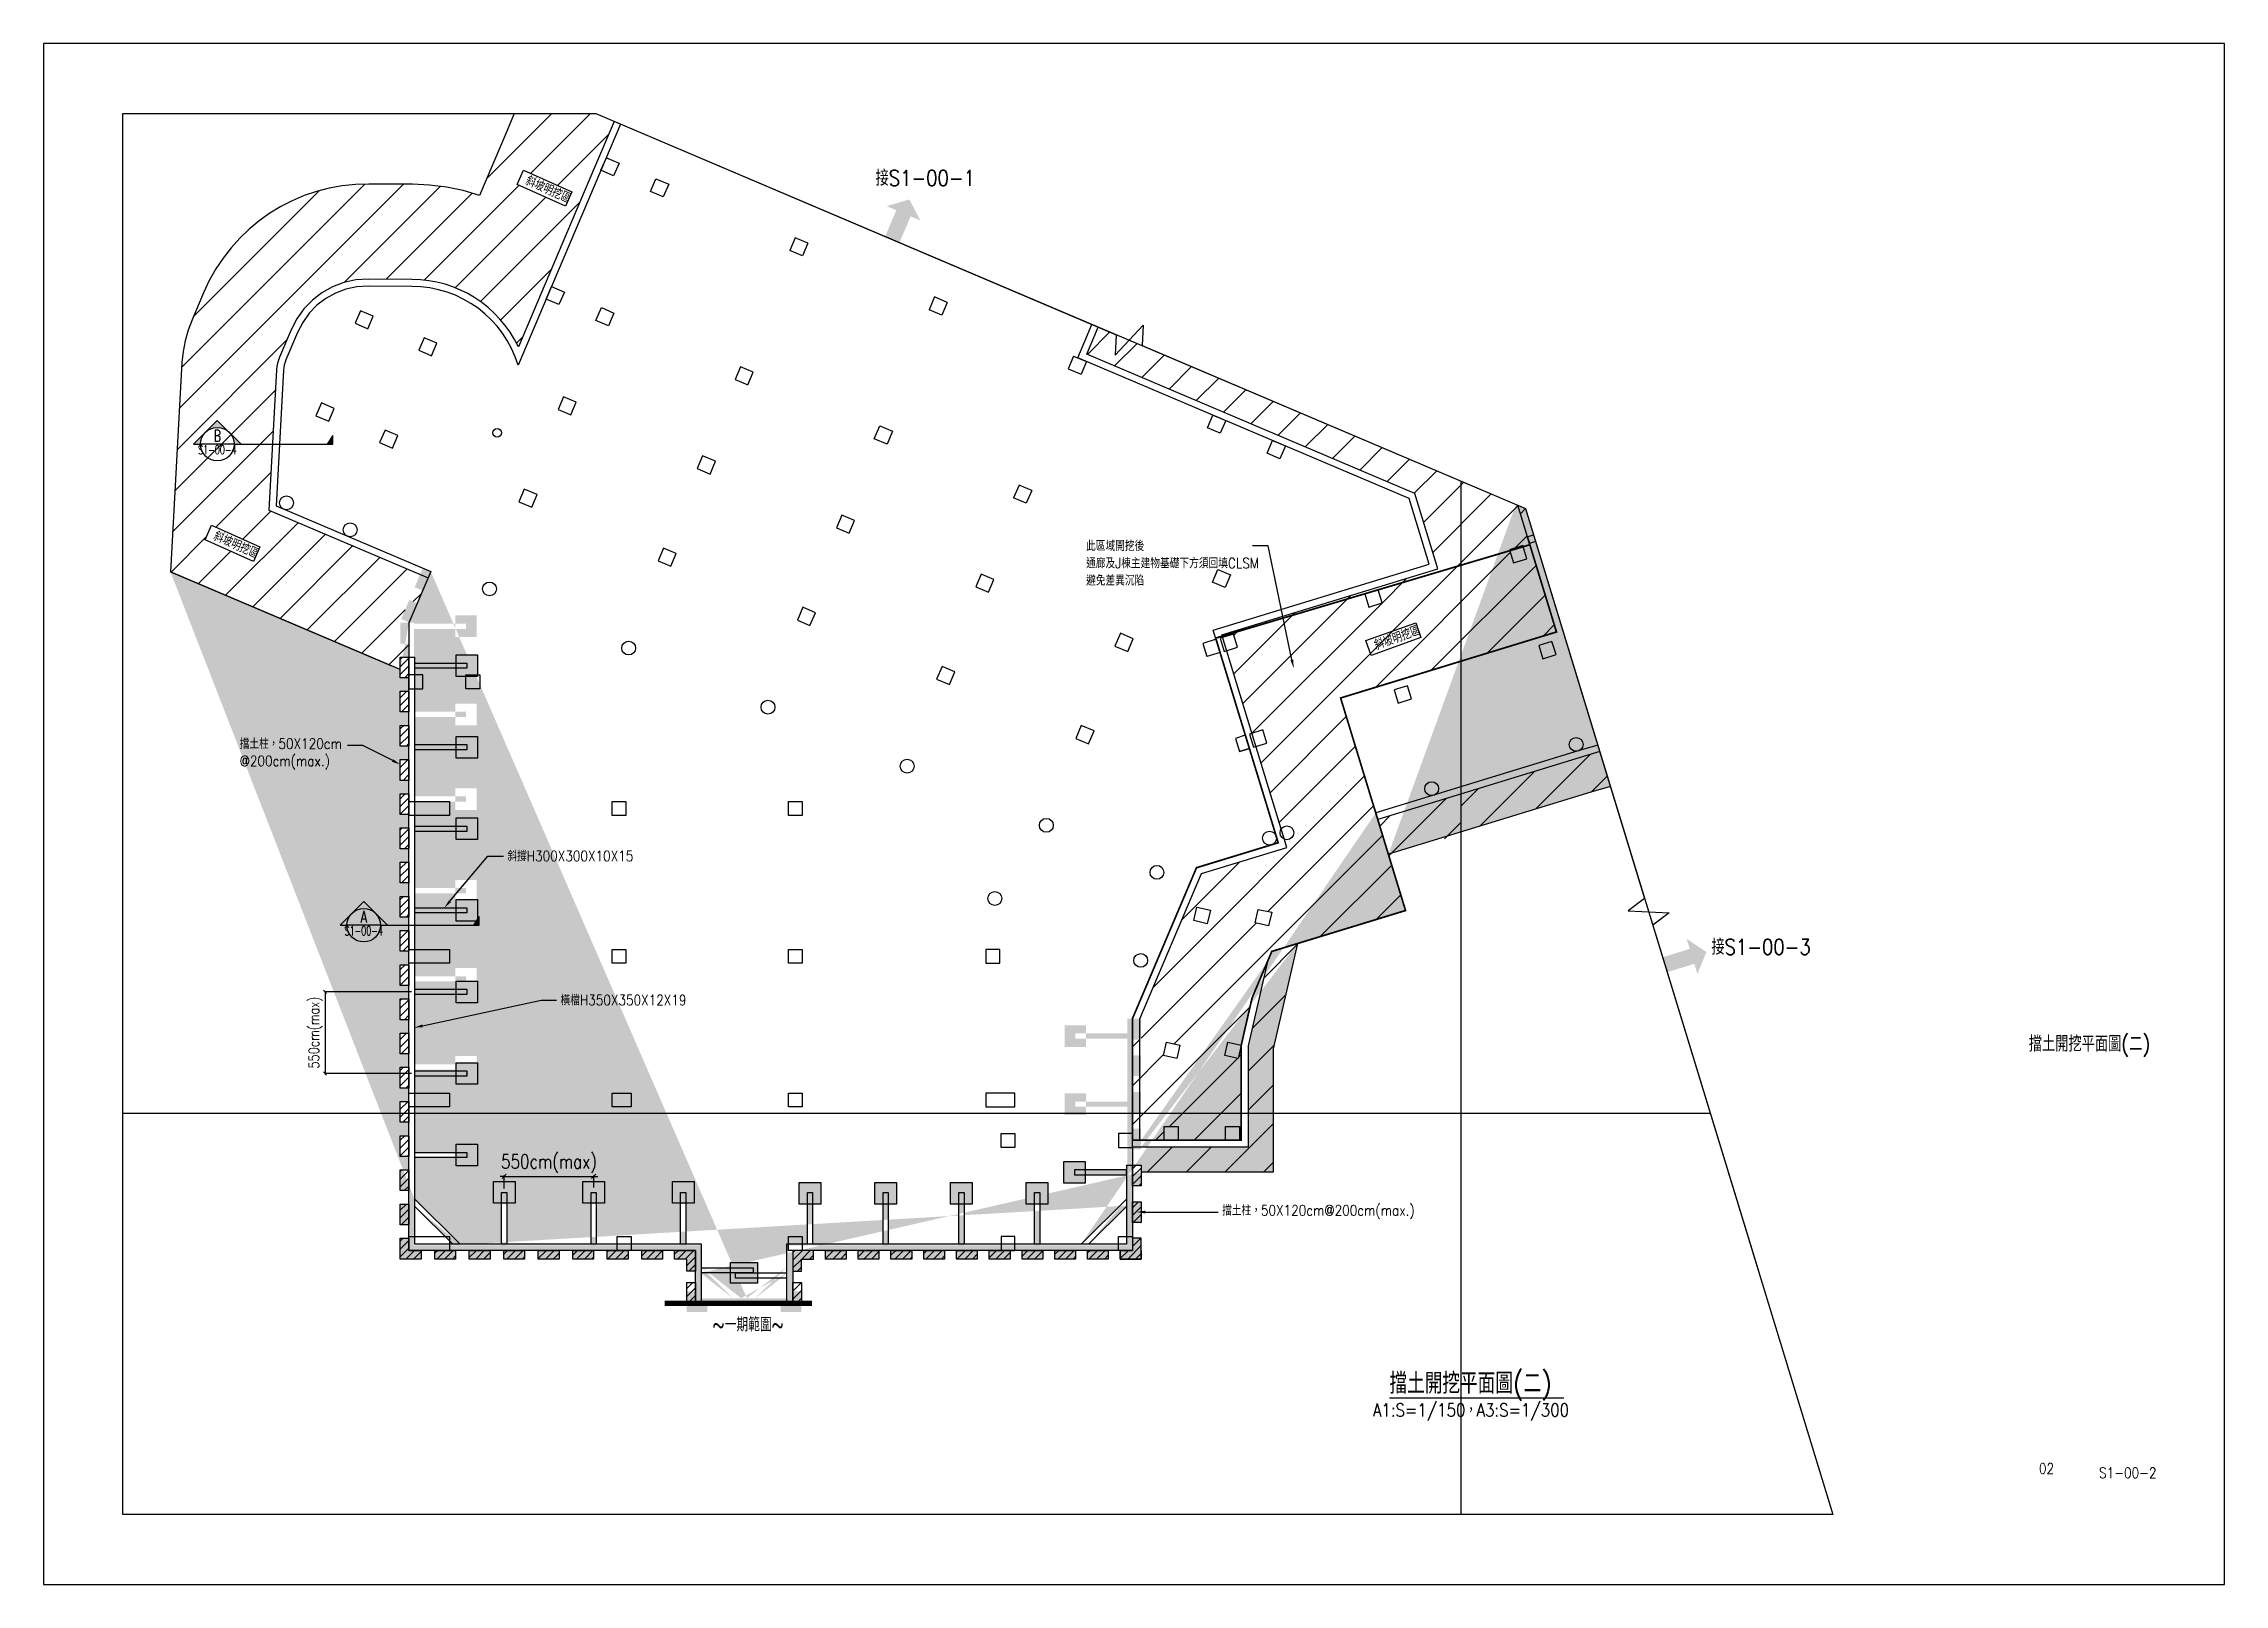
# Paper-space layout 'S1-00-2-擋土開挖平面圖(二)' of a CAD drawing. Header units: centimetres. Extents: x 0 to 84.1, y 0 to 59.4.
# The model-space entities are those that its viewports show. They can reach past a viewport. Long polylines and large blocks are cut down to what shows.
import ezdxf
from ezdxf import colors
from ezdxf.entities.mleader import LeaderData, LeaderLine
from ezdxf.enums import TextEntityAlignment as Align
from ezdxf.math import Vec2, Vec3

# ---------------------------------------------------------------- set-up
doc = ezdxf.new("R2010")
doc.units = ezdxf.units.CM
doc.header["$PDSIZE"] = 20
for name, pattern in [('CENTER', [2, 1.25, -0.25, 0.25, -0.25]), ('DASHED', [0.75, 0.5, -0.25]), ('HIDDEN', [0.375, 0.25, -0.125])]:
    doc.linetypes.add(name, pattern=pattern)
doc.layers.get('0').update_dxf_attribs({"color": 8})
for name, color, linetype in [('0S-COL-H', 8, 'HIDDEN'), ('0S-COLUMN', 1, 'Continuous'), ('0S-圍苓', 3, 'Continuous'), ('0S-擋土柱', 4, 'Continuous'), ('0S-水平支撐', 1, 'Continuous'), ('0S-開挖', 3, 'Continuous'), ('1', 1, 'Continuous'), ('1S-TEXT', 7, 'Continuous'), ('detail', 1, 'Continuous'), ('DIM', 4, 'Continuous'), ('TEXT', 7, 'Continuous'), ('分期線', 1, 'HIDDEN')]:
    doc.layers.add(name, color=color, linetype=linetype)
for name, color, linetype, plot in [('0S-frame', 8, 'Continuous', False), ('0S-繪圖區', 171, 'Continuous', False), ('MV', 8, 'Continuous', False)]:
    doc.layers.add(name, color=color, linetype=linetype, plot=plot)
doc.styles.add('ae', font='romans.shx', dxfattribs={"bigfont": 'chineset.shx'})
doc.styles.add('CHINA', font='romans.shx', dxfattribs={"width": 0.85, "bigfont": 'chineset.shx'})
doc.styles.add('china1', font='romans.shx', dxfattribs={"width": 0.8, "bigfont": 'chineset.shx'})
doc.dimstyles.new('150', dxfattribs={"dimscale": 150, "dimtxt": 0.4, "dimasz": 0.12, "dimexe": 0.02, "dimexo": 0.14, "dimgap": 0.06, "dimtad": 2, "dimdec": 3, "dimdsep": 46, "dimtxsty": 'CHINA', "dimblk1": 'OBLIQUE', "dimblk2": 'OBLIQUE', "dimsah": 1, "dimcen": 0.5, "dimdle": 0.01, "dimclrd": 4, "dimclre": 4, "dimclrt": 4, "dimadec": 0, "dimazin": 0, "dimtfac": 1, "dimtdec": 1, "dimtix": 1, "dimtmove": 2, "dimatfit": 3, "dimfxl": 0.14, "dimtolj": 1, "dimtzin": 0, "dimarcsym": 0})
doc.dimstyles.new('200', dxfattribs={"dimscale": 200, "dimtxt": 0.4, "dimasz": 0.12, "dimexe": 0.02, "dimexo": 0.14, "dimgap": 0.06, "dimtad": 2, "dimdec": 3, "dimdsep": 46, "dimtxsty": 'china1', "dimblk1": 'OBLIQUE', "dimblk2": 'OBLIQUE', "dimsah": 1, "dimcen": 0.5, "dimdle": 0.01, "dimclrd": 4, "dimclre": 4, "dimclrt": 4, "dimadec": 0, "dimazin": 0, "dimtfac": 1, "dimtdec": 3, "dimtix": 1, "dimtmove": 2, "dimatfit": 3, "dimfxl": 0.14, "dimtolj": 1, "dimtzin": 0, "dimarcsym": 0})

psp = doc.layouts.new('S1-00-2-擋土開挖平面圖(二)')

# ---------------------------------------------------------------- texts
at = {"layer": '1S-TEXT', "linetype": 'Continuous', "style": 'CHINA', "width": 0.85}
for s, height, p in [('接S1-00-1', 0.6, (32.084, 53.919)), ('接S1-00-3', 0.6, (64.315, 24.276)), ('%%U擋土開挖平面圖(二) ', 0.8, (51.904, 7.352)), ('A1:S=1/150，A3:S=1/300', 0.5, (51.263, 6.473))]:
    psp.add_text(s, height=height, dxfattribs=at).set_placement(p)
at = {"layer": 'TEXT', "style": 'ae', "width": 0.85}
for s, height, p in [('擋土開挖平面圖(二)', 0.6, (76.556, 20.542)), ('02', 0.4, (76.949, 4.267)), ('S1-00-2', 0.4, (79.268, 4.1))]:
    psp.add_text(s, height=height, dxfattribs=at).set_placement(p)

msp = doc.modelspace()

# ---------------------------------------------------------------- texts
at = {"layer": '1S-TEXT', "color": 7, "linetype": 'Continuous', "style": 'CHINA', "width": 0.8}
for rotation, p in [(695.86684396, (61261.4045, 36119.2372)), (695.86684396, (65431.6676, 34986.5032)), (739.56046188, (68135.6281, 34479.6039)), (695.86684396, (59456.5477, 34064.5346)), (739.56046188, (66189.37, 33424.7439)), (739.56046188, (67757.7394, 32806.4693))]:
    msp.add_text('斜坡明挖區', height=60, rotation=rotation, dxfattribs=at).set_placement(p)
at = {"layer": '1S-TEXT', "color": 7, "linetype": 'Continuous', "style": 'CHINA', "width": 0.85}
msp.add_text('~一期範圍~', height=80, dxfattribs=at).set_placement((62555.3498, 29529.8168), align=Align.MIDDLE)

# ---------------------------------------------------------------- blocks, each defined once
blk = doc.blocks.new('0S-柱位-開挖')
for p, q in [((2235, 5855), (2203, 5782)), ((2308, 5824), (2235, 5855)), ((2308, 5824), (2277, 5751)), ((2277, 5751), (2203, 5782)), ((3040, 5514), (3009, 5440)), ((3082, 5409), (3009, 5440)), ((3114, 5482), (3040, 5514)), ((3114, 5482), (3082, 5409)), ((3845, 5172), (3814, 5098)), ((3814, 5098), (3888, 5067)), ((3845, 5172), (3919, 5140)), ((3919, 5140), (3888, 5067)), ((3529, 4426), (3498, 4352)), ((3603, 4395), (3529, 4426)), ((3571, 4321), (3498, 4352)), ((3603, 4395), (3571, 4321)), ((3310, 3911), (3279, 3837)), ((3279, 3837), (3353, 3806)), ((3384, 3879), (3310, 3911)), ((3353, 3806), (3384, 3879)), ((3384, 3879), (3384, 3879)), ((4669, 3534), (4592, 3510)), ((4669, 3534), (4692, 3457)), ((4592, 3510), (4616, 3434)), ((4692, 3457), (4616, 3434)), ((4781, 2961), (4804, 2885)), ((4838, 2979), (4862, 2902)), ((4939, 3010), (4862, 2986)), ((4862, 2986), (4886, 2910)), ((4886, 2910), (4962, 2933)), ((4962, 2933), (4939, 3010)), ((4939, 3010), (4939, 3010))]:
    blk.add_line(p, q)
for points in [[(2625, 6570), (2551, 6601), (2520, 6527), (2593, 6496), (2625, 6570)], [(3430, 6228), (3356, 6259), (3325, 6186), (3399, 6154), (3430, 6228)], [(-206, 5403), (-280, 5434), (-311, 5361), (-237, 5330), (-206, 5403)], [(162, 5247), (88, 5278), (57, 5205), (131, 5173), (162, 5247)], [(1992, 5079), (1918, 5110), (1887, 5036), (1960, 5005), (1992, 5079)], [(967, 4905), (894, 4936), (863, 4863), (936, 4831), (967, 4905)], [(-433, 4869), (-506, 4901), (-538, 4827), (-464, 4796), (-433, 4869)], [(-65, 4713), (-138, 4744), (-170, 4671), (-96, 4639), (-65, 4713)], [(1773, 4563), (1699, 4594), (1668, 4521), (1742, 4489), (1773, 4563)], [(8116, 4588), (8040, 4564), (8063, 4488), (8140, 4511), (8116, 4588)], [(741, 4371), (667, 4402), (636, 4329), (710, 4297), (741, 4371)], [(7280, 4332), (7203, 4308), (7226, 4232), (7303, 4255), (7280, 4332)], [(2578, 4221), (2505, 4252), (2473, 4179), (2547, 4148), (2578, 4221)], [(1546, 4029), (1473, 4060), (1441, 3987), (1515, 3956), (1546, 4029)], [(6443, 4076), (6366, 4052), (6390, 3976), (6466, 3999), (6443, 4076)], [(8286, 4033), (8209, 4009), (8233, 3933), (8309, 3956), (8286, 4033)], [(5606, 3820), (5529, 3797), (5553, 3720), (5629, 3744), (5606, 3820)], [(2352, 3687), (2278, 3719), (2247, 3645), (2320, 3614), (2352, 3687)], [(7449, 3777), (7373, 3754), (7396, 3677), (7472, 3701), (7449, 3777)], [(4189, 3537), (4116, 3569), (4084, 3495), (4158, 3464), (4189, 3537)], [(4769, 3564), (4693, 3541), (4716, 3464), (4793, 3488), (4769, 3564)], [(6612, 3521), (6536, 3498), (6559, 3421), (6636, 3445), (6612, 3521)], [(0, 3248), (80, 3248), (80, 3328), (0, 3328)], [(3157, 3345), (3084, 3377), (3052, 3303), (3126, 3272), (3157, 3345)], [(5776, 3265), (5699, 3242), (5722, 3165), (5799, 3189), (5776, 3265)], [(3963, 3004), (3889, 3035), (3858, 2961), (3931, 2930), (3963, 3004)], [(8202, 3111), (8282, 3111), (8282, 3031), (8202, 3031)], [(4804, 2885), (4862, 2902), (4838, 2979), (4781, 2961)], [(0, 2595), (235, 2595), (235, 2515), (0, 2515)], [(8228, 2545), (8308, 2545), (8308, 2465), (8228, 2465)], [(4636, 1967), (4618, 1889), (4540, 1907), (4558, 1985)], [(4991, 1955), (4973, 1877), (4895, 1895), (4913, 1972)], [(0, 1740), (235, 1740), (235, 1660), (0, 1660)], [(4460, 1187), (4442, 1109), (4364, 1127), (4382, 1205)], [(4815, 1187), (4797, 1109), (4719, 1127), (4737, 1205)], [(0, 910), (235, 910), (235, 830), (0, 830)], [(3425, 675), (3505, 675), (3505, 595), (3425, 595)], [(4369, 717), (4449, 717), (4449, 637), (4369, 637)], [(4724, 717), (4804, 717), (4804, 637), (4724, 637)], [(0, 80), (235, 80), (235, 0), (0, 0)], [(4105, 80), (4185, 80), (4185, 0), (4105, 0)]]:
    blk.add_lwpolyline(points, close=True)
for points in [[(1216, 6288), (1184, 6214), (1111, 6246), (1142, 6319), (1216, 6288)], [(1503, 6166), (1471, 6092), (1398, 6124), (1429, 6197), (1503, 6166)], [(899, 5542), (868, 5469), (794, 5500), (825, 5574), (899, 5542)], [(1186, 5420), (1155, 5347), (1081, 5378), (1113, 5452), (1186, 5420)], [(4620, 4756), (4651, 4830), (4725, 4799), (4693, 4725), (4620, 4756)], [(2724, 4768), (2797, 4737), (2766, 4663), (2692, 4694), (2724, 4768)], [(4996, 4683), (5070, 4652), (5038, 4578), (4965, 4610), (4996, 4683)], [(4680, 3938), (4753, 3906), (4722, 3833), (4648, 3864), (4680, 3938)], [(330, 3328), (410, 3328), (410, 3248), (330, 3248), (330, 3328)], [(4838, 2979), (4781, 2961)], [(4862, 2902), (4804, 2885)], [(1175, 2595), (1255, 2595), (1255, 2515), (1175, 2515), (1175, 2595)], [(2195, 2595), (2275, 2595), (2275, 2515), (2195, 2515), (2195, 2595)], [(1175, 1740), (1255, 1740), (1255, 1660), (1175, 1660), (1175, 1740)], [(2195, 1740), (2275, 1740), (2275, 1660), (2195, 1660), (2195, 1740)], [(3418, 1740), (3338, 1740), (3338, 1660), (3418, 1660), (3418, 1740)], [(1175, 910), (1285, 910), (1285, 830), (1175, 830), (1175, 910)], [(2195, 910), (2275, 910), (2275, 830), (2195, 830), (2195, 910)], [(3505, 910), (3338, 910), (3338, 830), (3505, 830), (3505, 910)], [(4185, 675), (4105, 675), (4105, 595), (4185, 595), (4185, 675)], [(1205, 80), (1285, 80), (1285, 0), (1205, 0), (1205, 80)], [(2195, 80), (2275, 80), (2275, 0), (2195, 0), (2195, 80)], [(3505, 80), (3425, 80), (3425, 0), (3505, 0), (3505, 80)]]:
    blk.add_lwpolyline(points)
at = {"linetype": 'DASHED', "ltscale": 30}
blk.add_circle((510, 4728), 25, dxfattribs=at)
for centre in [(-708, 4323), (-340, 4167), (466, 3825), (1271, 3483), (2077, 3141), (7589, 3182), (6752, 2926), (2882, 2800), (5916, 2670), (3687, 2458), (4978, 2384), (4978, 2384), (5079, 2415), (4327, 2186), (3389, 2035), (4233, 1677)]:
    blk.add_circle(centre, 40)
blk = doc.blocks.new('RECOL')
at = {"layer": '0S-擋土柱'}
blk.add_lwpolyline([(151022, 44980), (151072, 44980), (151072, 44860), (151022, 44860)], close=True, dxfattribs=at)
blk = doc.blocks.new('REC')
at = {"layer": '0S-擋土柱'}
blk.add_blockref('RECOL', (-151047, -44920), dxfattribs=at)
blk = doc.blocks.new('_Oblique')
at = {"color": 0, "linetype": 'ByBlock', "lineweight": -2}
blk.add_line((-0.5, -0.5), (0.5, 0.5), dxfattribs=at)
blk = doc.blocks.new('*D78')
at = {"layer": 'DIM', "color": 4, "lineweight": -2, "ltscale": 100}
for p, q in [((61144, 30383), (61120, 30383)), ((61144, 30313), (61144, 30387)), ((61144, 30383), (61662, 30383)), ((61662, 30318), (61662, 30387)), ((61662, 30383), (61686, 30383))]:
    blk.add_line(p, q, dxfattribs=at)
at = {"layer": 'DIM', "color": 4, "lineweight": -2, "ltscale": 100, "xscale": 24, "yscale": 24, "zscale": 24}
blk.add_blockref('_Oblique', (61144, 30383), dxfattribs=at)
at = {"layer": 'DIM', "color": 4, "lineweight": -2, "ltscale": 100, "xscale": 24, "yscale": 24, "zscale": 24, "rotation": 180}
blk.add_blockref('_Oblique', (61662, 30383), dxfattribs=at)
at = {"layer": 'DIM', "color": 4, "ltscale": 100, "insert": (61403, 30456), "char_height": 80, "attachment_point": 5, "style": 'china1'}
blk.add_mtext('\\A1;550cm(max)', dxfattribs=at)
blk = doc.blocks.new('*U90')
at = {"layer": 'detail', "linetype": 'Continuous'}
h = blk.add_hatch(color=256, dxfattribs=at)
h.paths.add_polyline_path([(3699.5, 3449.3), (3655.4, 3493.4), (3611.3, 3449.3, -0.394082)])
h.paths.add_polyline_path([(3564, 3402), (3590.7, 3402, -0.189933), (3608.1, 3446.2)])
h.paths.add_polyline_path([(3746.8, 3402), (3702.7, 3446.2, -0.189933), (3720, 3402)])
blk.add_hatch(color=256, dxfattribs=at).paths.add_polyline_path([(4100.9, 3435.7), (4079.4, 3402), (4100.9, 3402)])
blk.add_line((3720, 3402.2), (3590.7, 3401.9), dxfattribs=at)
at = {"layer": 'detail', "linetype": 'CENTER'}
for p, q in [((3720, 3402), (4100.9, 3402)), ((4100.9, 3435.7), (4079.2, 3402.2)), ((4100.9, 3402), (4100.9, 3435.7))]:
    blk.add_line(p, q, dxfattribs=at)
at = {"layer": 'detail', "linetype": 'Continuous'}
blk.add_lwpolyline([(3720, 3402), (3746.8, 3402), (3655.4, 3493.4), (3564, 3402), (3590.7, 3402)], dxfattribs=at)
blk.add_circle((3655.4, 3402), 64.7, dxfattribs=at)
at = {"layer": 'detail', "linetype": 'Continuous', "style": 'CHINA', "flags": 8}
for tag, height, width, p in [('A', 45, 0.9, (3655.4, 3434.4)), ('S1-1', 35, 0.7, (3655.4, 3375.7))]:
    blk.add_attdef(tag, text='', height=height, dxfattribs=dict(at, width=width)).set_placement(p, align=Align.MIDDLE)
blk = doc.blocks.new('*D223')
at = {"layer": 'DIM', "color": 4, "lineweight": -2, "ltscale": 100}
for p, q in [((60607, 31450), (60105, 31450)), ((60108, 31451), (60108, 30976)), ((60607, 30978), (60105, 30978))]:
    blk.add_line(p, q, dxfattribs=at)
at = {"layer": 'DIM', "color": 4, "lineweight": -2, "ltscale": 100, "xscale": 18, "yscale": 18, "zscale": 18}
for p, rotation in [((60108, 31450), 90), ((60108, 30978), 270)]:
    blk.add_blockref('_Oblique', p, dxfattribs=dict(at, rotation=rotation))
at = {"layer": 'DIM', "color": 4, "ltscale": 100, "insert": (60053, 31214), "char_height": 60, "attachment_point": 5, "rotation": 90, "style": 'CHINA'}
blk.add_mtext('\\A1;\\W0.8;550cm(max)', dxfattribs=at)

# ---------------------------------------------------------------- dimensions: what is measured, and where the dimension line sits
at = {"layer": 'DIM', "ltscale": 100}
dim = msp.add_linear_dim(base=(60107.851, 30977.8701), p1=(60628.008, 31449.5588), p2=(60628.008, 30977.8701), angle=90, text='\\W0.8;550cm(max)', dimstyle='150', override={"dimtxsty": 'CHINA'}, dxfattribs=at)
dim.commit()
dim.dimension.update_dxf_attribs({"geometry": '*D223', "text_midpoint": (60053.251, 31213.7144)})
dim = msp.add_linear_dim(base=(61661.9854, 30383.1387), p1=(61144.2212, 30284.9682), p2=(61661.9854, 30289.9682), text='550cm(max)', dimstyle='200', override={"dimtxsty": 'china1'}, dxfattribs=at)
dim.commit()
dim.dimension.update_dxf_attribs({"geometry": '*D78', "text_midpoint": (61403.1033, 30455.9387)})

# ---------------------------------------------------------------- hatches: boundary and pattern name
at = {"layer": '0S-COLUMN', "ltscale": 100}
h = msp.add_hatch(dxfattribs=at)
h.set_pattern_fill('ANGLE', color=256)
h.set_pattern_definition([(0, (134974.183, 53475.687), (0, 6.985), [5.08, -1.905]), (90, (134974.183, 53475.687), (-6.985, 4e-16), [5.08, -1.905])])
h.paths.add_polyline_path([(62060.1548, 29954.9682), (62060.1548, 29904.9682), (61940.1548, 29904.9682), (61940.1548, 29954.9682)])
h.paths.add_polyline_path([(63122.5088, 29954.9682), (63122.5088, 29904.9682), (63002.5088, 29904.9682), (63002.5088, 29954.9682)])
h.paths.add_polyline_path([(62898.0078, 29984.9682), (62898.0078, 30284.9682), (62928.0078, 30284.9682), (62928.0078, 29984.9682)])
h.paths.add_polyline_path([(61599.4854, 30347.4682), (61724.4854, 30347.4682), (61724.4854, 30222.4682), (61599.4854, 30222.4682)])
h.paths.add_polyline_path([(61062.1913, 29954.9682), (61062.1913, 29904.9682), (60942.1913, 29904.9682), (60942.1913, 29954.9682)])
h.paths.add_polyline_path([(60623.0059, 32050.1106), (60923.0059, 32050.1106), (60923.0059, 32020.1106), (60623.0059, 32020.1106)])
h.paths.add_polyline_path([(60862.5986, 29954.9682), (60862.5986, 29904.9682), (60742.5986, 29904.9682), (60742.5986, 29954.9682)])
h.paths.add_polyline_path([(60860.5059, 32097.6106), (60985.5059, 32097.6106), (60985.5059, 31972.6106), (60860.5059, 31972.6106)])
h.paths.add_polyline_path([(60543.008, 30618.1468), (60593.008, 30618.1468), (60593.008, 30498.1468), (60543.008, 30498.1468)])
h.paths.add_polyline_path([(60623.0059, 30521.1814), (60923.0059, 30521.1814), (60923.0059, 30491.1814), (60623.0059, 30491.1814)])
h.paths.add_polyline_path([(64778.0178, 30448.0764), (64828.0178, 30448.0764), (64828.0178, 30328.0764), (64778.0178, 30328.0764)])
h.paths.add_polyline_path([(60623.0059, 31030.8244), (60923.0059, 31030.8244), (60923.0059, 31000.8244), (60623.0059, 31000.8244)])
h.paths.add_polyline_path([(60543.008, 30420.4206), (60593.008, 30420.4206), (60593.008, 30300.4206), (60543.008, 30300.4206)])
h.paths.add_polyline_path([(61261.784, 29954.9682), (61261.784, 29904.9682), (61141.784, 29904.9682), (61141.784, 29954.9682)])
h.paths.add_polyline_path([(64070.0138, 29954.9682), (64070.0138, 29904.9682), (63950.0138, 29904.9682), (63950.0138, 29954.9682)])
h.paths.add_polyline_path([(64385.5178, 31256.793), (64510.5178, 31256.793), (64510.5178, 31131.793), (64385.5178, 31131.793)])
h.paths.add_polyline_path([(60860.5059, 31078.3244), (60985.5059, 31078.3244), (60985.5059, 30953.3244), (60860.5059, 30953.3244)])
h.paths.add_polyline_path([(60860.5059, 30568.6814), (60985.5059, 30568.6814), (60985.5059, 30443.6814), (60860.5059, 30443.6814)])
h.paths.add_polyline_path([(64778.0178, 30236.5223), (64828.0178, 30236.5223), (64828.0178, 30116.5223), (64778.0178, 30116.5223)])
h.paths.add_polyline_path([(60543.008, 30815.873), (60593.008, 30815.873), (60593.008, 30695.873), (60543.008, 30695.873)], flags=16)
h.paths.add_polyline_path([(63288.4408, 30347.4682), (63413.4408, 30347.4682), (63413.4408, 30222.4682), (63288.4408, 30222.4682)])
h.paths.add_polyline_path([(63501.5108, 29954.9682), (63501.5108, 29904.9682), (63381.5108, 29904.9682), (63381.5108, 29954.9682)])
h.paths.add_polyline_path([(64748.0178, 30421.1814), (64448.0178, 30421.1814), (64448.0178, 30391.1814), (64748.0178, 30391.1814)])
h.paths.add_polyline_path([(60860.5059, 31587.9675), (60985.5059, 31587.9675), (60985.5059, 31462.9675), (60860.5059, 31462.9675)])
h.paths.add_polyline_path([(64778.0178, 31294.293), (64828.0178, 31294.293), (64828.0178, 31174.293), (64778.0178, 31174.293)])
h.paths.add_polyline_path([(61860.5621, 29954.9682), (61860.5621, 29904.9682), (61740.5621, 29904.9682), (61740.5621, 29954.9682)], flags=16)
h.paths.add_polyline_path([(60543.008, 32793.135), (60593.008, 32793.135), (60593.008, 32673.135), (60543.008, 32673.135)], flags=16)
h.paths.add_polyline_path([(60543.008, 32595.4088), (60593.008, 32595.4088), (60593.008, 32475.4088), (60543.008, 32475.4088)], flags=16)
h.paths.add_polyline_path([(64748.0178, 31209.293), (64448.0178, 31209.293), (64448.0178, 31179.293), (64748.0178, 31179.293)])
h.paths.add_polyline_path([(62117.2495, 30347.4682), (62242.2495, 30347.4682), (62242.2495, 30222.4682), (62117.2495, 30222.4682)], flags=16)
h.paths.add_polyline_path([(60623.0059, 32579.7537), (60923.0059, 32579.7537), (60923.0059, 32549.7537), (60623.0059, 32549.7537)], flags=16)
h.paths.add_polyline_path([(60543.008, 31804.504), (60593.008, 31804.504), (60593.008, 31684.504), (60543.008, 31684.504)], flags=16)
h.paths.add_polyline_path([(61461.3767, 29954.9682), (61461.3767, 29904.9682), (61341.3767, 29904.9682), (61341.3767, 29954.9682)], flags=16)
h.paths.add_polyline_path([(60543.008, 32397.6826), (60593.008, 32397.6826), (60593.008, 32277.6826), (60543.008, 32277.6826)], flags=16)
h.paths.add_polyline_path([(64778.0178, 30659.6306), (64828.0178, 30659.6306), (64828.0178, 30539.6306), (64778.0178, 30539.6306)])
h.paths.add_polyline_path([(60543.008, 30222.6944), (60593.008, 30222.6944), (60593.008, 30102.6944), (60543.008, 30102.6944)])
h.paths.add_polyline_path([(60860.5059, 33626.5398), (60985.5059, 33626.5398), (60985.5059, 33501.5398), (60860.5059, 33501.5398)])
h.paths.add_polyline_path([(61129.2212, 29984.9682), (61129.2212, 30284.9682), (61159.2212, 30284.9682), (61159.2212, 29984.9682)])
h.paths.add_polyline_path([(64211.8067, 29984.9682), (64211.8067, 30284.9682), (64241.8067, 30284.9682), (64241.8067, 29984.9682)])
h.paths.add_polyline_path([(63335.9408, 29984.9682), (63335.9408, 30284.9682), (63365.9408, 30284.9682), (63365.9408, 29984.9682)])
h.paths.add_polyline_path([(60623.0059, 33069.3967), (60923.0059, 33069.3967), (60923.0059, 33039.3967), (60623.0059, 33039.3967)], flags=16)
h.paths.add_polyline_path([(63726.3737, 30347.4682), (63851.3737, 30347.4682), (63851.3737, 30222.4682), (63726.3737, 30222.4682)])
h.paths.add_polyline_path([(60623.0059, 31540.4675), (60923.0059, 31540.4675), (60923.0059, 31510.4675), (60623.0059, 31510.4675)])
h.paths.add_polyline_path([(63773.8737, 29984.9682), (63773.8737, 30284.9682), (63803.8737, 30284.9682), (63803.8737, 29984.9682)])
h.paths.add_polyline_path([(60623.0059, 33579.0398), (60923.0059, 33579.0398), (60923.0059, 33549.0398), (60623.0059, 33549.0398)])
h.paths.add_polyline_path([(64748.0178, 30815.2372), (64448.0178, 30815.2372), (64448.0178, 30785.2372), (64748.0178, 30785.2372)])
h.paths.add_polyline_path([(60543.008, 31606.7778), (60593.008, 31606.7778), (60593.008, 31486.7778), (60543.008, 31486.7778)], flags=16)
h.paths.add_polyline_path([(60543.008, 32002.2302), (60593.008, 32002.2302), (60593.008, 31882.2302), (60543.008, 31882.2302)], flags=16)
h.paths.add_polyline_path([(60543.008, 31409.0516), (60593.008, 31409.0516), (60593.008, 31289.0516), (60543.008, 31289.0516)], flags=16)
h.paths.add_polyline_path([(60543.008, 32199.9564), (60593.008, 32199.9564), (60593.008, 32079.9564), (60543.008, 32079.9564)], flags=16)
h.paths.add_polyline_path([(60860.5059, 33116.8967), (60985.5059, 33116.8967), (60985.5059, 32991.8967), (60860.5059, 32991.8967)], flags=16)
h.paths.add_polyline_path([(63691.0118, 29954.9682), (63691.0118, 29904.9682), (63571.0118, 29904.9682), (63571.0118, 29954.9682)])
h.paths.add_polyline_path([(63312.0098, 29954.9682), (63312.0098, 29904.9682), (63192.0098, 29904.9682), (63192.0098, 29954.9682)])
h.paths.add_polyline_path([(64259.5148, 29954.9682), (64259.5148, 29904.9682), (64139.5148, 29904.9682), (64139.5148, 29954.9682)])
h.paths.add_polyline_path([(64164.3067, 30347.4682), (64289.3067, 30347.4682), (64289.3067, 30222.4682), (64164.3067, 30222.4682)])
h.paths.add_polyline_path([(60543.008, 31013.5992), (60593.008, 31013.5992), (60593.008, 30893.5992), (60543.008, 30893.5992)], flags=16)
h.paths.add_polyline_path([(62164.7495, 29984.9682), (62164.7495, 30284.9682), (62194.7495, 30284.9682), (62194.7495, 29984.9682)])
h.paths.add_polyline_path([(64385.5178, 30468.6814), (64510.5178, 30468.6814), (64510.5178, 30343.6814), (64385.5178, 30343.6814)])
h.paths.add_polyline_path([(60672.9977, 33900.4533), (60719.0229, 33880.9167), (60672.1352, 33770.4562), (60626.1099, 33789.9927)])
h.paths.add_polyline_path([(61646.9854, 29984.9682), (61646.9854, 30284.9682), (61676.9854, 30284.9682), (61676.9854, 29984.9682)])
h.paths.add_polyline_path([(62850.5078, 30347.4682), (62975.5078, 30347.4682), (62975.5078, 30222.4682), (62850.5078, 30222.4682)])
h.paths.add_polyline_path([(60860.5059, 32627.2537), (60985.5059, 32627.2537), (60985.5059, 32502.2537), (60860.5059, 32502.2537)], flags=16)
h.paths.add_polyline_path([(64778.0178, 31082.7389), (64828.0178, 31082.7389), (64828.0178, 30962.7389), (64778.0178, 30962.7389)])
h.paths.add_polyline_path([(64778.0199, 31294.293), (64778.0199, 29954.9682), (62813.0099, 29954.9682), (62813.0099, 29648.5293), (62249.7495, 29648.5293), (62249.7495, 29954.9682), (60593.008, 29954.9682), (60593.008, 33584.0398), (60623.008, 33584.0398), (60623.008, 29984.9682), (62279.7495, 29984.9682), (62279.7495, 29678.5293), (62783.0099, 29678.5293), (62783.0099, 29984.9682), (64748.0199, 29984.9682), (64748.0199, 31294.293)])
h.paths.add_polyline_path([(64385.5178, 30862.7372), (64510.5178, 30862.7372), (64510.5178, 30737.7372), (64385.5178, 30737.7372)])
h.paths.add_polyline_path([(60543.008, 31211.3254), (60593.008, 31211.3254), (60593.008, 31091.3254), (60543.008, 31091.3254)], flags=16)
h.paths.add_polyline_path([(61081.7212, 30347.4682), (61206.7212, 30347.4682), (61206.7212, 30222.4682), (61081.7212, 30222.4682)])
h.paths.add_polyline_path([(64778.0178, 30871.1847), (64828.0178, 30871.1847), (64828.0178, 30751.1847), (64778.0178, 30751.1847)])
h.paths.add_polyline_path([(64449.0158, 29954.9682), (64449.0158, 29904.9682), (64329.0158, 29904.9682), (64329.0158, 29954.9682)])
h.paths.add_polyline_path([(61660.9694, 29954.9682), (61660.9694, 29904.9682), (61540.9694, 29904.9682), (61540.9694, 29954.9682)], flags=16)
h.paths.add_polyline_path([(60543.008, 33188.5874), (60593.008, 33188.5874), (60593.008, 33068.5874), (60543.008, 33068.5874)], flags=16)
h.paths.add_polyline_path([(64638.5168, 29954.9682), (64638.5168, 29904.9682), (64518.5168, 29904.9682), (64518.5168, 29954.9682)])
h.paths.add_polyline_path([(63880.5128, 29954.9682), (63880.5128, 29904.9682), (63760.5128, 29904.9682), (63760.5128, 29954.9682)])
h.paths.add_polyline_path([(60543.008, 32990.8612), (60593.008, 32990.8612), (60593.008, 32870.8612), (60543.008, 32870.8612)], flags=16)
h.paths.add_polyline_path([(60543.008, 33386.3136), (60593.008, 33386.3136), (60593.008, 33266.3136), (60543.008, 33266.3136)])
h.paths.add_polyline_path([(60543.008, 33584.0398), (60593.008, 33584.0398), (60593.008, 33464.0398), (60543.008, 33464.0398)])
h.paths.add_polyline_path([(60543.008, 29904.9682), (60663.008, 29904.9682), (60663.008, 29954.9682), (60593.008, 29954.9682), (60593.008, 30024.9682), (60543.008, 30024.9682)])
h.paths.add_polyline_path([(60547.9637, 33605.8917), (60593.989, 33586.3552), (60640.8767, 33696.8158), (60594.8515, 33716.3523)])
h.paths.add_polyline_path([(62129.7475, 29904.9682), (62199.7475, 29904.9682), (62199.7475, 29834.9682), (62249.7475, 29834.9682), (62249.7475, 29954.9682), (62129.7475, 29954.9682)])
h.paths.add_polyline_path([(62199.7475, 29598.5293), (62319.7475, 29598.5293), (62319.7475, 29648.5293), (62249.7475, 29648.5293), (62249.7475, 29718.5293), (62199.7475, 29718.5293)])
h.paths.add_polyline_path([(62743.0078, 29598.5293), (62863.0078, 29598.5293), (62863.0078, 29718.5293), (62813.0078, 29718.5293), (62813.0078, 29648.5293), (62743.0078, 29648.5293)])
h.paths.add_polyline_path([(62813.0078, 29834.9682), (62863.0078, 29834.9682), (62863.0078, 29904.9682), (62933.0078, 29904.9682), (62933.0078, 29954.9682), (62813.0078, 29954.9682)])
h.paths.add_polyline_path([(64708.0178, 29904.9682), (64828.0178, 29904.9682), (64828.0178, 30024.9682), (64778.0178, 30024.9682), (64778.0178, 29954.9682), (64708.0178, 29954.9682)])
edge = h.paths.add_edge_path()
edge.add_line((66185.6442, 32484.7147), (66358.1789, 31920.3836))
edge.add_line((66358.1789, 31920.3836), (65584.3484, 31683.8972))
edge.add_line((65584.3484, 31683.8972), (65470.4331, 31415.5301))
edge.add_line((65470.4331, 31415.5301), (65407.6802, 31142.0653))
edge.add_line((65407.6802, 31142.0653), (65407.6802, 30591.8375))
edge.add_line((65407.6802, 30591.8375), (64962.3721, 30591.8375))
edge.add_line((64962.3721, 30591.8375), (64828.0178, 30591.8375))
edge.add_line((65559.767, 31625.9873), (65447.6802, 31137.5347))
edge.add_line((65447.6802, 31137.5347), (65447.6802, 30551.8375))
edge.add_line((65447.6802, 30551.8375), (64962.3721, 30551.8375))
edge.add_line((64962.3721, 30551.8375), (64828.0178, 30551.8375))
edge.add_line((65732.1926, 31729.0791), (65592.6802, 31121.1113))
edge.add_line((65592.6802, 31121.1113), (65592.6802, 30406.8375))
edge.add_line((65592.6802, 30406.8375), (64962.3721, 30406.8375))
edge.add_line((64962.3721, 30406.8375), (64828.0178, 30406.8375))
edge.add_line((62279.7475, 29824.4216), (62465.7838, 29678.5293))
edge.add_line((62279.7475, 29862.5463), (62514.399, 29678.5293))
edge.add_line((62783.0078, 29824.4216), (62596.9715, 29678.5293))
edge.add_line((62783.0078, 29862.5463), (62548.3563, 29678.5293))
edge.add_line((60719.0229, 33880.9167), (60593.008, 33584.0442))
edge.add_line((60543.008, 33314.678), (59213.3818, 33879.0709))
edge.add_line((60623.008, 30256.1814), (60894.2212, 29984.9682))
edge.add_line((60623.008, 30213.755), (60851.7948, 29984.9682))
edge.add_line((64748.0199, 30213.755), (64519.2331, 29984.9682))
edge.add_line((64748.0199, 30256.1814), (64476.8067, 29984.9682))
at = {"layer": '0S-COLUMN', "true_color": 0x636466}
h = msp.add_hatch(dxfattribs=at)
h.set_pattern_fill('AR-CONC', color=251, scale=0.3)
h.set_pattern_definition([(50, (-87289.77, 18126.696), (54.655401, -4.781726), [5.715, -62.865]), (355, (-87289.77, 18126.696), (-10.573026, 57.317054), [4.572, -50.292175]), (100.451445, (-87285.214, 18126.3), (44.082374, 52.535326), [4.857003, -53.427073]), (46.1842, (-87289.77, 18141.936), (81.323712, -12.612698), [8.5725, -94.2975]), (96.63556, (-87282.99, 18140.885), (71.22124, 74.227837), [7.285507, -80.140682]), (351.18415, (-87289.77, 18141.94), (71.22124, 74.227837), [6.85799, -75.43792]), (21, (-87282.15, 18138.126), (45.484317, -30.67956), [5.715, -62.865]), (326, (-87282.15, 18138.126), (18.540609, 55.25639), [4.572, -50.292]), (71.451445, (-87278.36, 18135.57), (64.024926, 24.57683), [4.857003, -53.426981]), (37.5, (-87289.768, 18126.696), (0.926581, 25.3665117), [0, -49.6824, 0, -51.054, 0, -50.4825]), (7.5, (-87289.768, 18126.696), (20.0458988, 30.0541724), [0, -29.1084, 0, -48.5394, 0, -19.2405]), (-32.5, (-87306.76, 18126.696), (40.6771786, -1.7186232), [0, -19.05, 0, -59.436, 0, -78.867]), (-42.5, (-87314.38, 18126.696), (44.438754, 7.627947), [0, -24.765, 0, -39.4716, 0, -56.007])])
h.paths.add_polyline_path([(62453.0099, 29884.6475), (62609.7495, 29884.6475), (62609.7495, 29764.6475), (62453.0099, 29764.6475)])
h.paths.add_polyline_path([(63288.4408, 30347.4682), (63413.4408, 30347.4682), (63413.4408, 30222.4682), (63288.4408, 30222.4682)])
h.paths.add_polyline_path([(60865.508, 33398.8136), (60990.508, 33398.8136), (60990.508, 33273.8136), (60865.508, 33273.8136)])
h.paths.add_polyline_path([(61599.4854, 30352.4682), (61724.4854, 30352.4682), (61724.4854, 30227.4682), (61599.4854, 30227.4682)])
h.paths.add_polyline_path([(62117.2495, 30352.4682), (62242.2495, 30352.4682), (62242.2495, 30227.4682), (62117.2495, 30227.4682)])
h.paths.add_polyline_path([(62850.5078, 30347.4682), (62975.5078, 30347.4682), (62975.5078, 30222.4682), (62850.5078, 30222.4682)])
h.paths.add_polyline_path([(63726.3737, 30347.4682), (63851.3737, 30347.4682), (63851.3737, 30222.4682), (63726.3737, 30222.4682)])
h.paths.add_polyline_path([(64164.3067, 30347.4682), (64289.3067, 30347.4682), (64289.3067, 30222.4682), (64164.3067, 30222.4682)])
h.paths.add_polyline_path([(60865.508, 32455.4362), (60990.508, 32455.4362), (60990.508, 32330.4362), (60865.508, 32330.4362)])
h.paths.add_polyline_path([(60865.508, 32927.1249), (60990.508, 32927.1249), (60990.508, 32802.1249), (60865.508, 32802.1249)])
h.paths.add_polyline_path([(61081.7212, 30352.4682), (61206.7212, 30352.4682), (61206.7212, 30227.4682), (61081.7212, 30227.4682)])
h.paths.add_polyline_path([(60865.508, 30568.6814), (60990.508, 30568.6814), (60990.508, 30443.6814), (60865.508, 30443.6814)])
h.paths.add_polyline_path([(60865.508, 31512.0588), (60990.508, 31512.0588), (60990.508, 31387.0588), (60865.508, 31387.0588)])
h.paths.add_polyline_path([(64380.5199, 30468.6814), (64505.5199, 30468.6814), (64505.5199, 30343.6814), (64380.5199, 30343.6814)])
h.paths.add_polyline_path([(60865.508, 31040.3701), (60990.508, 31040.3701), (60990.508, 30915.3701), (60865.508, 30915.3701)])
h.paths.add_polyline_path([(60865.508, 31983.7475), (60990.508, 31983.7475), (60990.508, 31858.7475), (60865.508, 31858.7475)])
at = {"layer": '0S-擋土柱', "ltscale": 100}
h = msp.add_hatch(dxfattribs=at)
h.set_pattern_fill('ANSI31', color=256, scale=10)
h.set_pattern_definition([(45, (60543.008, 29648.53), (-22.45064, 22.45064), [])])
h.paths.add_polyline_path([(64708.0178, 29904.9682), (64828.0178, 29904.9682), (64828.0178, 30024.9682), (64778.0178, 30024.9682), (64778.0178, 29954.9682), (64708.0178, 29954.9682)])
h.paths.add_polyline_path([(62813.0078, 29834.9682), (62863.0078, 29834.9682), (62863.0078, 29904.9682), (62933.0078, 29904.9682), (62933.0078, 29954.9682), (62813.0078, 29954.9682)])
h.paths.add_polyline_path([(62129.7475, 29904.9682), (62199.7475, 29904.9682), (62199.7475, 29834.9682), (62249.7475, 29834.9682), (62249.7475, 29954.9682), (62129.7475, 29954.9682)])
h.paths.add_polyline_path([(60543.008, 29904.9682), (60663.008, 29904.9682), (60663.008, 29954.9682), (60593.008, 29954.9682), (60593.008, 30024.9682), (60543.008, 30024.9682)])
h.paths.add_polyline_path([(60543.008, 33386.3136), (60593.008, 33386.3136), (60593.008, 33266.3136), (60543.008, 33266.3136)])
h.paths.add_polyline_path([(60543.008, 33188.5874), (60593.008, 33188.5874), (60593.008, 33068.5874), (60543.008, 33068.5874)])
h.paths.add_polyline_path([(60543.008, 32990.8612), (60593.008, 32990.8612), (60593.008, 32870.8612), (60543.008, 32870.8612)])
h.paths.add_polyline_path([(60543.008, 32793.135), (60593.008, 32793.135), (60593.008, 32673.135), (60543.008, 32673.135)])
h.paths.add_polyline_path([(60543.008, 32595.4088), (60593.008, 32595.4088), (60593.008, 32475.4088), (60543.008, 32475.4088)])
h.paths.add_polyline_path([(63122.5088, 29954.9682), (63122.5088, 29904.9682), (63002.5088, 29904.9682), (63002.5088, 29954.9682)])
h.paths.add_polyline_path([(60543.008, 31211.3254), (60593.008, 31211.3254), (60593.008, 31091.3254), (60543.008, 31091.3254)])
h.paths.add_polyline_path([(60543.008, 31013.5992), (60593.008, 31013.5992), (60593.008, 30893.5992), (60543.008, 30893.5992)])
h.paths.add_polyline_path([(60543.008, 30815.873), (60593.008, 30815.873), (60593.008, 30695.873), (60543.008, 30695.873)])
h.paths.add_polyline_path([(60543.008, 30618.1468), (60593.008, 30618.1468), (60593.008, 30498.1468), (60543.008, 30498.1468)])
h.paths.add_polyline_path([(63312.0098, 29954.9682), (63312.0098, 29904.9682), (63192.0098, 29904.9682), (63192.0098, 29954.9682)])
h.paths.add_polyline_path([(63501.5108, 29954.9682), (63501.5108, 29904.9682), (63381.5108, 29904.9682), (63381.5108, 29954.9682)])
h.paths.add_polyline_path([(60543.008, 30420.4206), (60593.008, 30420.4206), (60593.008, 30300.4206), (60543.008, 30300.4206)])
h.paths.add_polyline_path([(60543.008, 30222.6944), (60593.008, 30222.6944), (60593.008, 30102.6944), (60543.008, 30102.6944)])
h.paths.add_polyline_path([(64638.5168, 29954.9682), (64638.5168, 29904.9682), (64518.5168, 29904.9682), (64518.5168, 29954.9682)])
h.paths.add_polyline_path([(64449.0158, 29954.9682), (64449.0158, 29904.9682), (64329.0158, 29904.9682), (64329.0158, 29954.9682)])
h.paths.add_polyline_path([(64778.0178, 30236.5223), (64828.0178, 30236.5223), (64828.0178, 30116.5223), (64778.0178, 30116.5223)])
h.paths.add_polyline_path([(61261.784, 29954.9682), (61261.784, 29904.9682), (61141.784, 29904.9682), (61141.784, 29954.9682)])
h.paths.add_polyline_path([(61461.3767, 29954.9682), (61461.3767, 29904.9682), (61341.3767, 29904.9682), (61341.3767, 29954.9682)])
h.paths.add_polyline_path([(61660.9694, 29954.9682), (61660.9694, 29904.9682), (61540.9694, 29904.9682), (61540.9694, 29954.9682)])
h.paths.add_polyline_path([(61860.5621, 29954.9682), (61860.5621, 29904.9682), (61740.5621, 29904.9682), (61740.5621, 29954.9682)])
h.paths.add_polyline_path([(62060.1548, 29954.9682), (62060.1548, 29904.9682), (61940.1548, 29904.9682), (61940.1548, 29954.9682)])
h.paths.add_polyline_path([(60543.008, 32002.2302), (60593.008, 32002.2302), (60593.008, 31882.2302), (60543.008, 31882.2302)])
h.paths.add_polyline_path([(60543.008, 31409.0516), (60593.008, 31409.0516), (60593.008, 31289.0516), (60543.008, 31289.0516)])
h.paths.add_polyline_path([(60543.008, 31804.504), (60593.008, 31804.504), (60593.008, 31684.504), (60543.008, 31684.504)])
h.paths.add_polyline_path([(64778.0178, 30448.0764), (64828.0178, 30448.0764), (64828.0178, 30328.0764), (64778.0178, 30328.0764)])
h.paths.add_polyline_path([(60543.008, 32397.6826), (60593.008, 32397.6826), (60593.008, 32277.6826), (60543.008, 32277.6826)])
h.paths.add_polyline_path([(60862.5986, 29954.9682), (60862.5986, 29904.9682), (60742.5986, 29904.9682), (60742.5986, 29954.9682)])
h.paths.add_polyline_path([(61062.1913, 29954.9682), (61062.1913, 29904.9682), (60942.1913, 29904.9682), (60942.1913, 29954.9682)])
h.paths.add_polyline_path([(63691.0118, 29954.9682), (63691.0118, 29904.9682), (63571.0118, 29904.9682), (63571.0118, 29954.9682)])
h.paths.add_polyline_path([(60543.008, 31606.7778), (60593.008, 31606.7778), (60593.008, 31486.7778), (60543.008, 31486.7778)])
h.paths.add_polyline_path([(63880.5128, 29954.9682), (63880.5128, 29904.9682), (63760.5128, 29904.9682), (63760.5128, 29954.9682)])
h.paths.add_polyline_path([(60543.008, 32199.9564), (60593.008, 32199.9564), (60593.008, 32079.9564), (60543.008, 32079.9564)])
h.paths.add_polyline_path([(64070.0138, 29954.9682), (64070.0138, 29904.9682), (63950.0138, 29904.9682), (63950.0138, 29954.9682)])
h.paths.add_polyline_path([(64259.5148, 29954.9682), (64259.5148, 29904.9682), (64139.5148, 29904.9682), (64139.5148, 29954.9682)])
h.paths.add_polyline_path([(62863.0099, 29648.5293), (62813.0099, 29648.5293), (62813.0099, 29768.5293), (62863.0099, 29768.5293)])
h.paths.add_polyline_path([(62249.7495, 29648.5293), (62199.7495, 29648.5293), (62199.7495, 29768.5293), (62249.7495, 29768.5293)])
at = {"layer": '0S-開挖', "ltscale": 100}
h = msp.add_hatch(dxfattribs=at)
h.set_pattern_fill('ANSI31', color=256, scale=50)
h.set_pattern_definition([(45, (29888.74, 30591.84), (-112.2532, 112.2532), [])])
h.paths.add_polyline_path([(59213.3818, 33879.0709), (59278.6989, 35090.0646, -0.0813979231), (59338.1512, 35335.2495), (59404.9303, 35493.0537, -0.3031550861), (60360.625, 36121.619), (60613.1892, 36119.87, -0.080104346), (61001.2009, 36055.6762), (61160.5677, 36431.1209), (62055.3417, 38539.0768), (65868.0747, 36920.668), (65235.0904, 35429.4504), (66861.9289, 34738.8973), (67231.1823, 33531.1239), (65982.4442, 33149.3464), (66358.1789, 31920.3836), (65584.3484, 31683.8972), (65470.4331, 31415.5301), (65407.6802, 31142.0653), (65329.7068, 31159.9581), (65311.814, 31081.9847), (65389.7874, 31064.0919), (65407.6802, 31142.0653), (65407.6802, 30591.8375), (65397.3721, 30591.8375), (65397.3721, 30671.8375), (65317.3721, 30671.8375), (65317.3721, 30591.8375), (65042.3721, 30591.8375), (65042.3721, 30671.8375), (64962.3721, 30671.8375), (64962.3721, 30591.8375), (64828.0178, 30591.8375), (64828.0178, 30659.6306), (64778.0199, 30659.6306), (64778.0199, 30751.1847), (64828.0178, 30751.1847), (64828.0178, 30871.1847), (64778.0199, 30871.1847), (64778.0199, 30962.7389), (64828.0178, 30962.7389), (64828.0178, 31082.7389), (64778.0199, 31082.7389), (64778.0199, 31174.293), (64828.0178, 31174.293), (64828.0178, 31294.293), (64821.4724, 31294.293), (65178.2966, 32134.9161), (65671.3872, 32285.6069), (65657.111, 32332.3017, 2.0815634979), (65638.8517, 32392.0247), (65493.0232, 32869.0044), (65555.183, 32888.0085), (65531.7933, 32964.5129), (65469.6333, 32945.5087), (65323.4464, 33423.6608), (65385.6074, 33442.6653), (65362.2177, 33519.1697), (65300.0565, 33500.1651), (65295.671, 33514.5092), (66544.4102, 33896.2871), (66410.9456, 34332.8303), (64513.9107, 35138.0752), (65146.8949, 36629.2924), (62346.7173, 37817.8971), (61666.8454, 36216.2188), (61381.6117, 35544.2502), (61226.7572, 35179.4359, 0.2883406037), (60610.274, 35569.877), (60356.8163, 35571.6322, 0.3031550861), (59911.444, 35278.7085), (59844.6649, 35120.9044, 0.0813979231), (59827.1341, 35048.6063), (59827.0781, 35047.7409), (59783.3156, 34234.6465), (60657.3684, 33863.6331), (60626.1099, 33789.9927), (60672.1352, 33770.4562), (60640.8767, 33696.8158), (60594.8515, 33716.3523), (60547.9637, 33605.8917), (60593.989, 33586.3552), (60593.008, 33584.0442), (60593.008, 33584.0398), (60543.008, 33584.0398), (60543.008, 33464.0398), (60593.008, 33464.0398), (60593.008, 33386.3136), (60543.008, 33386.3136), (60543.008, 33314.678), (59213.3818, 33879.0709)])
h.paths.add_polyline_path([(59414.1307, 34064.8074), (59693.7172, 33939.5481), (59730.9326, 34022.6151), (59451.346, 34147.8744)], flags=16)
h.paths.add_polyline_path([(65389.2506, 34986.7759), (65668.8371, 34861.5166), (65706.0525, 34944.5836), (65426.4659, 35069.8429)], flags=16)
h.paths.add_polyline_path([(63975.1975, 37337.5645), (64254.7841, 37212.3052), (64291.9994, 37295.3722), (64012.4129, 37420.6315)], flags=16)
h.paths.add_polyline_path([(61218.9874, 36119.51), (61498.5739, 35994.2507), (61535.7893, 36077.3177), (61256.2027, 36202.577)], flags=16)
h.paths.add_polyline_path([(66122.48, 33751.6052), (66198.9844, 33774.9949), (66222.3741, 33698.4905), (66145.8697, 33675.1008)], flags=16)
h.paths.add_polyline_path([(66959.2467, 34007.4304), (66982.6364, 33930.9261), (67059.1408, 33954.3158), (67035.751, 34030.8202)], flags=16)
h.paths.add_polyline_path([(65133.148, 31861.8606), (65211.1214, 31843.9678), (65229.0142, 31921.9412), (65151.0408, 31939.834)], flags=16)
h.paths.add_polyline_path([(64956.814, 31081.9847), (65034.7874, 31064.0919), (65052.6802, 31142.0653), (64974.7068, 31159.9581)], flags=16)
h.paths.add_polyline_path([(65487.9317, 31849.4713), (65565.9051, 31831.5785), (65583.7979, 31909.5518), (65505.8246, 31927.4447)], flags=16)
h.paths.add_polyline_path([(65655.1078, 34871.3314), (65412.3568, 34980.0878), (65448.132, 35059.9401), (65690.883, 34951.1837)], flags=8)
h.paths.add_polyline_path([(61484.8447, 36004.0655), (61242.0937, 36112.8219), (61277.8688, 36192.6742), (61520.6198, 36083.9178)], flags=8)
h.paths.add_polyline_path([(64241.0548, 37222.12), (63998.3038, 37330.8764), (64034.0789, 37410.7287), (64276.8299, 37301.9723)], flags=8)
h.paths.add_polyline_path([(59679.9879, 33949.3629), (59437.237, 34058.1193), (59473.0121, 34137.9716), (59715.7631, 34029.2152)], flags=8)
h = msp.add_hatch(dxfattribs=at)
h.set_pattern_fill('ANSI31', color=256, scale=50)
h.set_pattern_definition([(45, (-38405.7, 8486.74), (-112.2532, 112.2532), [])])
h.paths.add_polyline_path([(72297.6586, 32642.8348), (72313.8359, 32553.2613), (72615.3219, 32607.7111), (72599.1445, 32697.2845)], flags=16)
h.paths.add_polyline_path([(67696.4071, 32863.1343), (67726.8816, 32777.3647), (68015.5644, 32879.9356), (67985.0899, 32965.7052)], flags=16)
h.paths.add_polyline_path([(69438.0987, 33033.8375), (69518.0987, 33033.8375), (69518.0987, 33113.8375), (69438.0987, 33113.8375)], flags=16)
h.paths.add_polyline_path([(67063.0684, 34080.9996), (66998.7466, 34291.3867), (67796.501, 34535.2846), (69132.0456, 34943.6019), (69737.5839, 34701.3674), (69799.931, 34684.6616), (69827.2905, 34677.3306), (69827.2905, 34449.5699), (69742.9908, 34472.1579), (69668.0132, 34492.2481), (69122.2723, 34710.5617), (67860.8228, 34324.8976)])
h.paths.add_polyline_path([(68074.2958, 34536.2688), (68104.7703, 34450.4993), (68393.453, 34553.0702), (68362.9786, 34638.8397)], flags=16)
h.paths.add_polyline_path([(72585.5311, 34220.152), (72601.7085, 34130.5785), (72903.1945, 34185.0282), (72887.0171, 34274.6017)], flags=16)
h.paths.add_polyline_path([(72598.4488, 32608.0614), (72336.6836, 32560.7855), (72321.1323, 32646.8924), (72582.8975, 32694.1684)], flags=8)
h.paths.add_polyline_path([(67998.8574, 32877.548), (67748.2086, 32788.4908), (67718.9135, 32870.9411), (67969.5623, 32959.9982)], flags=24)
h.paths.add_polyline_path([(68376.7461, 34550.6825), (68126.0973, 34461.6254), (68096.8022, 34544.0756), (68347.451, 34633.1328)], flags=24)
h.paths.add_polyline_path([(72886.3214, 34185.3786), (72624.5562, 34138.1027), (72609.0049, 34224.2096), (72870.7701, 34271.4856)], flags=8)
h.paths.add_polyline_path([(73205.7819, 34195.9775), (71978.4681, 33979.569), (71905.3623, 33966.6785), (71430.458, 34020.0024), (69827.2905, 34449.5699), (69827.2905, 34666.9779), (71469.5697, 34226.9305), (71898.71, 34178.7451), (71942.002, 34186.3786), (73165.2183, 34402.0647)])
h.paths.add_polyline_path([(67368.811, 32804.6183), (68205.9858, 33060.5694), (69009.477, 33312.4905), (69365.3008, 33217.1478), (69827.2905, 33093.3581), (69827.2905, 32875.9501), (69310.9494, 33014.3032), (69014.072, 33093.8513), (68874.6455, 33050.1365), (68874.6455, 33066.3063), (68794.6455, 33066.3063), (68794.6455, 33025.0538), (68268.0989, 32859.964), (67430.2091, 32603.7943), (66679.743, 32374.3538), (66679.743, 32593.9491)])
h = msp.add_hatch(dxfattribs=at)
h.set_pattern_fill('ANGLE', color=256)
h.set_pattern_definition([(0, (142019.539, 56122.796), (0, 6.985), [5.08, -1.905]), (90, (142019.539, 56122.796), (-6.985, 4e-16), [5.08, -1.905])])
edge = h.paths.add_edge_path()
edge.add_line((66258.7376, 32245.6387), (66593.4426, 32347.9691))
edge.add_line((66593.4426, 32347.9691), (67430.2091, 32603.7943))
edge.add_line((67430.2091, 32603.7943), (68268.0989, 32859.964))
edge.add_line((68268.0989, 32859.964), (68893.7562, 33056.1283))
edge.add_line((68893.7562, 33056.1283), (69014.072, 33093.8513))
edge.add_line((69014.072, 33093.8513), (69310.9482, 33014.3036))
edge.add_line((69310.9482, 33014.3036), (69310.9482, 33014.3036))
edge.add_line((69310.9482, 33014.3036), (70156.2619, 32787.8024))
edge.add_line((70156.2619, 32787.8024), (71031.6824, 32553.988))
edge.add_line((71031.6824, 32553.988), (72172.3646, 32470.3097))
edge.add_line((72172.3646, 32470.3097), (73064.7349, 32627.6587))
edge.add_line((73064.7349, 32627.6587), (73928.1608, 32779.9428))
edge.add_line((73928.1608, 32779.9428), (75073.7379, 32981.8872))
edge.add_line((75073.7379, 32981.8872), (74773.3243, 34685.6171))
edge.add_line((74773.3243, 34685.6171), (71942.002, 34186.3786))
edge.add_line((71942.002, 34186.3786), (71898.71, 34178.7451))
edge.add_line((71898.71, 34178.7451), (71469.5697, 34226.9305))
edge.add_line((71469.5697, 34226.9305), (69797.3428, 34675.0023))
edge.add_line((69797.3428, 34675.0023), (69734.4216, 34691.862))
edge.add_line((69734.4216, 34691.862), (69131.6014, 34933.0091))
edge.add_line((69131.6014, 34933.0091), (67799.4247, 34525.7216))
edge.add_line((67799.4247, 34525.7216), (67001.6704, 34281.8236))
h = msp.add_hatch(dxfattribs=at)
h.set_pattern_fill('ANSI31', color=256, scale=50)
h.set_pattern_definition([(45, (39288.83, 29416.06), (-112.2532, 112.2532), [])])
h.paths.add_polyline_path([(69756.6881, 32806.1485), (70520.3006, 32489.3196), (70090.2289, 31476.1342), (69870.9342, 31291.185), (70035.5611, 30938.1414), (70455.3534, 30715.6593), (70656.1084, 30220.4774), (70548.6746, 29669.0551), (70006.1265, 29416.0627), (69572.87, 29988.0054), (69521.4957, 30098.1779), (69418.1147, 30605.9081), (68890.5967, 31737.1741), (68637.2318, 32381.5189), (68613.8849, 32957.8994), (68757.184, 33002.8284), (68781.1232, 32411.8218), (69023.9021, 31794.3989), (69556.7774, 30651.6441), (69660.1584, 30143.9139), (69697.7657, 30063.2649), (70050.9903, 29596.9725), (70420.4718, 29769.2632), (70505.5462, 30205.9221), (70340.81, 30612.26), (70281.1724, 30643.8668), (70275.4024, 30656.2406), (70266.0518, 30651.8804), (69924.6963, 30832.7926), (69692.62, 31330.4818), (69970.2825, 31564.6573), (70329.7086, 32411.4123), (69694.6807, 32674.8904), (68959.7037, 33066.3251), (69014.2908, 33083.4399), (69308.3612, 33004.644), (69460.5531, 32963.8643)])
h = msp.add_hatch(dxfattribs=at)
h.set_pattern_fill('ANSI31', color=256, scale=50)
h.set_pattern_definition([(45, (-38888.1, 8358.92), (-112.2532, 112.2532), [])])
h.paths.add_polyline_path([(66261.6614, 32236.0757), (66197.3391, 32446.4626), (66532.0443, 32548.793), (66679.743, 32593.9491), (66679.743, 32363.8969), (66596.3663, 32338.4061)])
h = msp.add_hatch(dxfattribs=at)
h.set_pattern_fill('ANSI31', color=256, scale=50)
h.set_pattern_definition([(45, (35453.38, 30406.84), (-112.2532, 112.2532), [])])
h.paths.add_polyline_path([(64778.0199, 30448.0764), (64778.0199, 30539.6306), (64828.0178, 30539.6306), (64828.0178, 30551.8375), (64962.3721, 30551.8375), (65447.6802, 30551.8375), (65447.6802, 31137.5347), (65559.767, 31625.9873), (65584.3484, 31683.8972), (65732.1926, 31729.0791), (65592.6802, 31121.1113), (65592.6802, 30406.8375), (64962.3721, 30406.8375), (64828.0178, 30406.8375), (64828.0178, 30448.0764)])

# ---------------------------------------------------------------- linework, layer by layer
at = {"layer": '0S-COLUMN'}
for points in [[(60865.508, 33398.8136), (60990.508, 33398.8136), (60990.508, 33273.8136), (60865.508, 33273.8136)], [(60865.508, 32927.1249), (60990.508, 32927.1249), (60990.508, 32802.1249), (60865.508, 32802.1249)], [(60865.508, 32455.4362), (60990.508, 32455.4362), (60990.508, 32330.4362), (60865.508, 32330.4362)], [(60865.508, 31983.7475), (60990.508, 31983.7475), (60990.508, 31858.7475), (60865.508, 31858.7475)], [(60865.508, 31512.0588), (60990.508, 31512.0588), (60990.508, 31387.0588), (60865.508, 31387.0588)], [(60865.508, 31040.3701), (60990.508, 31040.3701), (60990.508, 30915.3701), (60865.508, 30915.3701)], [(60865.508, 30568.6814), (60990.508, 30568.6814), (60990.508, 30443.6814), (60865.508, 30443.6814)], [(64380.5199, 30468.6814), (64505.5199, 30468.6814), (64505.5199, 30343.6814), (64380.5199, 30343.6814)], [(61081.7212, 30352.4682), (61206.7212, 30352.4682), (61206.7212, 30227.4682), (61081.7212, 30227.4682)], [(61599.4854, 30352.4682), (61724.4854, 30352.4682), (61724.4854, 30227.4682), (61599.4854, 30227.4682)], [(62117.2495, 30352.4682), (62242.2495, 30352.4682), (62242.2495, 30227.4682), (62117.2495, 30227.4682)], [(62850.5078, 30347.4682), (62975.5078, 30347.4682), (62975.5078, 30222.4682), (62850.5078, 30222.4682)], [(63288.4408, 30347.4682), (63413.4408, 30347.4682), (63413.4408, 30222.4682), (63288.4408, 30222.4682)], [(63726.3737, 30347.4682), (63851.3737, 30347.4682), (63851.3737, 30222.4682), (63726.3737, 30222.4682)], [(64164.3067, 30347.4682), (64289.3067, 30347.4682), (64289.3067, 30222.4682), (64164.3067, 30222.4682)], [(62453.0099, 29884.6475), (62609.7495, 29884.6475), (62609.7495, 29764.6475), (62453.0099, 29764.6475)]]:
    msp.add_lwpolyline(points, close=True, dxfattribs=at)
at = {"layer": '0S-圍苓'}
for p, q in [((60593.008, 29954.9682), (60593.008, 33386.3136)), ((60593.008, 33386.3136), (60628.008, 33386.3136)), ((60628.008, 29989.9682), (60628.008, 33386.3136)), ((64778.0178, 30549.9682), (64778.0178, 30448.0764)), ((64743.0199, 30448.0764), (64743.0199, 29989.9682)), ((64743.0199, 30448.0764), (64778.0178, 30448.0764)), ((64778.0199, 30448.0764), (64778.0199, 29954.9682)), ((62249.7495, 29954.9682), (60593.008, 29954.9682)), ((62284.7495, 29989.9682), (60628.008, 29989.9682)), ((62249.7495, 29648.5293), (62249.7495, 29954.9682)), ((62284.7495, 29648.5293), (62284.7495, 29989.9682)), ((62778.0099, 29989.9682), (62778.0099, 29648.5293)), ((64743.0199, 29989.9682), (62778.0099, 29989.9682)), ((64778.0199, 29954.9682), (62813.0099, 29954.9682)), ((62813.0099, 29954.9682), (62813.0099, 29648.5293)), ((62279.7495, 29648.5293), (62249.7495, 29648.5293)), ((62813.0099, 29648.5293), (62783.0099, 29648.5293))]:
    msp.add_line(p, q, dxfattribs=at)
at = {"layer": '0S-擋土柱'}
for points in [[(60593.008, 29904.9682), (60543.008, 29904.9682), (60543.008, 30024.9682), (60593.008, 30024.9682), (60593.008, 29954.9682), (60663.008, 29954.9682), (60663.008, 29904.9682), (60543.008, 29904.9682), (60543.008, 29954.9682)], [(64778.0178, 29904.9682), (64828.0178, 29904.9682), (64828.0178, 30024.9682), (64778.0178, 30024.9682), (64778.0178, 29954.9682), (64708.0178, 29954.9682), (64708.0178, 29904.9682), (64828.0178, 29904.9682), (64828.0178, 29954.9682)], [(62199.7475, 29954.9682), (62249.7475, 29954.9682), (62249.7475, 29834.9682), (62199.7475, 29834.9682), (62199.7475, 29904.9682), (62129.7475, 29904.9682), (62129.7475, 29954.9682), (62249.7475, 29954.9682), (62249.7475, 29904.9682)], [(62863.0078, 29954.9682), (62813.0078, 29954.9682), (62813.0078, 29834.9682), (62863.0078, 29834.9682), (62863.0078, 29904.9682), (62933.0078, 29904.9682), (62933.0078, 29954.9682), (62813.0078, 29954.9682), (62813.0078, 29904.9682)], [(64828.0178, 29954.9682), (64828.0178, 29904.9682), (64708.0178, 29904.9682), (64708.0178, 29954.9682), (64778.0178, 29954.9682)]]:
    msp.add_lwpolyline(points, dxfattribs=at)
at = {"layer": '0S-水平支撐'}
for p, q in [((60628.008, 30251.1814), (60889.2212, 29989.9682)), ((60628.008, 30208.755), (60846.7948, 29989.9682)), ((64743.0199, 30251.1814), (64481.8067, 29989.9682)), ((64743.0199, 30208.755), (64524.2331, 29989.9682))]:
    msp.add_line(p, q, dxfattribs=at)
for points in [[(60628.008, 33351.3136), (60928.008, 33351.3136), (60928.008, 33321.3136), (60628.008, 33321.3136)], [(60628.008, 32879.6249), (60928.008, 32879.6249), (60928.008, 32849.6249), (60628.008, 32849.6249)], [(60628.008, 32407.9362), (60928.008, 32407.9362), (60928.008, 32377.9362), (60628.008, 32377.9362)], [(60628.008, 31936.2475), (60928.008, 31936.2475), (60928.008, 31906.2475), (60628.008, 31906.2475)], [(60628.008, 31464.5588), (60928.008, 31464.5588), (60928.008, 31434.5588), (60628.008, 31434.5588)], [(60628.008, 30992.8701), (60928.008, 30992.8701), (60928.008, 30962.8701), (60628.008, 30962.8701)], [(60628.008, 30521.1814), (60928.008, 30521.1814), (60928.008, 30491.1814), (60628.008, 30491.1814)], [(64743.0199, 30421.1814), (64443.0199, 30421.1814), (64443.0199, 30391.1814), (64743.0199, 30391.1814)], [(61129.2212, 29989.9682), (61129.2212, 30289.9682), (61159.2212, 30289.9682), (61159.2212, 29989.9682)], [(61646.9854, 29989.9682), (61646.9854, 30289.9682), (61676.9854, 30289.9682), (61676.9854, 29989.9682)], [(62164.7495, 29989.9682), (62164.7495, 30289.9682), (62194.7495, 30289.9682), (62194.7495, 29989.9682)], [(62898.0078, 29989.9682), (62898.0078, 30289.9682), (62928.0078, 30289.9682), (62928.0078, 29989.9682)], [(63335.9408, 29989.9682), (63335.9408, 30289.9682), (63365.9408, 30289.9682), (63365.9408, 29989.9682)], [(63773.8737, 29989.9682), (63773.8737, 30289.9682), (63803.8737, 30289.9682), (63803.8737, 29989.9682)], [(64211.8067, 29989.9682), (64211.8067, 30289.9682), (64241.8067, 30289.9682), (64241.8067, 29989.9682)], [(62284.7495, 29854.6475), (62584.7495, 29854.6475), (62584.7495, 29824.6475), (62284.7495, 29824.6475)], [(62483.0099, 29824.6475), (62778.0099, 29824.6475), (62778.0099, 29794.6475), (62483.0099, 29794.6475)]]:
    msp.add_lwpolyline(points, close=True, dxfattribs=at)
at = {"layer": '0S-水平支撐', "ltscale": 100}
msp.add_point((60928.008, 30977.8701), dxfattribs=at)
at = {"layer": '0S-繪圖區', "color": 11, "ltscale": 100}
msp.add_lwpolyline([(58937.2905, 38847.3467), (69827.2905, 38847.3467), (69827.2905, 30747.3467), (58937.2905, 30747.3467)], close=True, dxfattribs=at)
at = {"layer": '0S-繪圖區', "ltscale": 100}
for points in [[(58937.2905, 36528.4771), (69827.2905, 36528.4771), (69827.2905, 28428.4771), (58937.2905, 28428.4771)], [(66679.743, 36528.4771), (77569.743, 36528.4771), (77569.743, 28428.4771), (66679.743, 28428.4771)]]:
    msp.add_lwpolyline(points, close=True, dxfattribs=at)
at = {"layer": '0S-開挖', "ltscale": 100}
for p, q in [((60543.008, 33314.678), (59213.3818, 33879.0709)), ((60719.0229, 33880.9167), (60593.008, 33584.0442)), ((60593.008, 33584.0442), (60593.008, 33386.3136))]:
    msp.add_line(p, q, dxfattribs=at)
at = {"layer": '0S-開挖'}
for points in [[(67074.7633, 34042.7474), (66861.9289, 34738.8973), (65235.0904, 35429.4504), (65868.0747, 36920.668), (62055.3417, 38539.0768), (61160.5677, 36431.1209), (61001.2009, 36055.6762, 0.080104346), (60613.1892, 36119.87), (60360.625, 36121.619, 0.3031550861), (59404.9303, 35493.0537), (59338.1512, 35335.2495, 0.0813979231), (59278.6989, 35090.0646)], [(65470.4331, 31415.5301), (65584.3484, 31683.8972), (66358.1789, 31920.3836), (65982.4442, 33149.3464), (67231.1823, 33531.1239), (66861.9289, 34738.8973), (65235.0904, 35429.4504), (65868.0747, 36920.668), (62055.3417, 38539.0768), (61160.5677, 36431.1209), (61001.2009, 36055.6762, 0.080104346), (60613.1892, 36119.87), (60360.625, 36121.619, 0.3031550861), (59404.9303, 35493.0537), (59338.1512, 35335.2495, 0.0813979231), (59278.6989, 35090.0646)], [(64821.4724, 31294.293), (65178.2966, 32134.9161), (65671.3872, 32285.6069), (65295.671, 33514.5092), (66544.4102, 33896.2871), (66410.9456, 34332.8303), (64513.9107, 35138.0752), (65146.8949, 36629.2924), (62346.7173, 37817.8971), (61666.8454, 36216.2188), (61381.6117, 35544.2502), (61226.7572, 35179.4359, 0.2883406037), (60610.274, 35569.877), (60356.8163, 35571.6322, 0.3031550861), (59911.444, 35278.7085), (59844.6649, 35120.9044, 0.0813979231), (59827.1341, 35048.6063)], [(64778.0178, 31294.2925), (65148.7655, 32167.7174), (65621.4387, 32312.1686), (65245.7238, 33541.0665), (66494.4632, 33922.8444), (66378.1468, 34303.2982), (64461.4613, 35116.8842), (65094.4455, 36608.1015), (62367.9083, 37765.4476), (61703.6656, 36200.5895), (61418.4319, 35528.6209), (61225.1944, 35073.3821, 0.3288599262), (60610.0743, 35529.8774), (60356.5393, 35531.6332, 0.3031550861), (59948.2814, 35263.1198), (59881.5023, 35105.3156, 0.0813979231), (59867.0203, 35045.5911)]]:
    msp.add_lwpolyline(points, format="xyb", dxfattribs=at)
at = {"layer": '0S-開挖', "ltscale": 100}
for points in [[(59278.6989, 35090.0646), (59213.3818, 33879.0709), (60488.4916, 33337.8189)], [(59827.0781, 35047.7409), (59783.3156, 34234.6465), (60703.3937, 33844.0965)], [(59867.0203, 35045.5911), (59824.7654, 34260.5065), (60719.0229, 33880.9167)], [(73928.1393, 32779.939), (75073.7379, 32981.8872), (74773.3243, 34685.6171), (71942.002, 34186.3786), (71898.71, 34178.7451), (71469.5697, 34226.9305), (69797.3428, 34675.0023), (69734.4216, 34691.862), (69131.6014, 34933.0091), (67799.4247, 34525.7216), (67001.6704, 34281.8236)], [(73891.6822, 32986.7502), (74830.4605, 33152.2398), (74602.9808, 34442.3414), (71978.4681, 33979.569), (71905.3623, 33966.6785), (71430.458, 34020.0024), (69742.9908, 34472.1579), (69668.0132, 34492.2481), (69122.2723, 34710.5617), (67860.8228, 34324.8976), (67063.0684, 34080.9996)], [(73884.738, 33026.1428), (74784.122, 33184.6879), (74570.5344, 34396.0031), (71985.4141, 33940.1767), (71906.6294, 33926.2848), (71423.0082, 33980.5875), (69732.638, 34433.5209), (69655.3639, 34454.2264), (69120.4953, 34668.1907), (67872.5177, 34286.6454), (67074.7633, 34042.7474)], [(73884.738, 33026.1428), (73021.3175, 32873.8597), (72159.609, 32721.9172), (71073.45, 32801.5958), (70220.8697, 33029.3099), (69375.6535, 33255.7849), (69008.6017, 33354.1361), (68194.1548, 33098.7799), (67357.1161, 32842.8705), (66520.3494, 32587.0452), (66185.6442, 32484.7147)], [(73891.6856, 32986.7508), (73028.2643, 32834.4675), (72161.6499, 32681.66), (71066.7672, 32761.9785), (70210.5325, 32990.6687), (69365.3008, 33217.1478), (69365.3008, 33217.1478), (69009.477, 33312.4905), (68205.9858, 33060.5694), (67368.811, 32804.6183), (66532.0443, 32548.793), (66197.3391, 32446.4626)], [(73928.1608, 32779.9428), (73064.7349, 32627.6587), (72172.3646, 32470.3097), (71031.6824, 32553.988), (70156.2619, 32787.8024), (69310.9494, 33014.3032), (69310.9494, 33014.3032), (69014.072, 33093.8513), (68268.0989, 32859.964), (67430.2091, 32603.7943), (66593.4426, 32347.9691), (66258.7376, 32245.6387)], [(68757.184, 33002.8284), (68781.1232, 32411.8218), (69023.9021, 31794.3989), (69556.7774, 30651.6441), (69660.1584, 30143.9139), (69697.7657, 30063.2649), (70050.9903, 29596.9725), (70420.4718, 29769.2632), (70505.5462, 30205.9221), (70340.81, 30612.26), (69924.6963, 30832.7926), (69692.62, 31330.4818), (69970.2825, 31564.6573), (70329.7086, 32411.4123), (69694.6807, 32674.8904), (68959.7037, 33066.3251)], [(68613.8849, 32957.8994), (68637.2318, 32381.5189), (68890.5967, 31737.1741), (69418.1147, 30605.9081), (69521.4957, 30098.1779), (69572.87, 29988.0054), (70006.1265, 29416.0627), (70548.6746, 29669.0551), (70656.1084, 30220.4774), (70455.3534, 30715.6593), (70035.5611, 30938.1414), (69870.9342, 31291.185), (70090.2289, 31476.1342), (70520.3006, 32489.3196), (69756.6881, 32806.1485), (69460.5531, 32963.8643)], [(68796.7147, 33015.2226), (68820.8174, 32420.1813), (69060.676, 31810.1851), (69595.0292, 30664.261), (69698.4102, 30156.5308), (69732.2197, 30084.0262), (70063.3665, 29646.8786), (70385.1055, 29796.9068), (70464.0118, 30201.9068), (70309.2118, 30583.736), (69894.1129, 30803.7308), (69643.4299, 31341.3223), (69937.1938, 31589.0775), (70277.1315, 32389.9206), (69677.5752, 32638.6813), (68906.1422, 33049.5317)], [(66185.6442, 32484.7147), (66358.1789, 31920.3836), (65584.3484, 31683.8972), (65470.4331, 31415.5301), (65407.6802, 31142.0653), (65407.6802, 30591.8375), (64962.3721, 30591.8375), (64821.4724, 30591.8375), (64821.4724, 31294.293)], [(65732.1926, 31729.0791), (65592.6802, 31121.1113), (65592.6802, 30406.8375), (64962.3721, 30406.8375), (64828.0178, 30406.8375)], [(65559.767, 31625.9873), (65447.6802, 31137.5347), (65447.6802, 30551.8375), (64962.3721, 30551.8375), (64778.0178, 30551.8375)]]:
    msp.add_lwpolyline(points, dxfattribs=at)
at = {"layer": '1', "ltscale": 100, "const_width": 10}
msp.add_lwpolyline([(64402.7282, 37542.6706), (64402.7282, 36901.718), (65637.5433, 36377.5701), (65868.0747, 36920.668), (64402.7282, 37542.6706)], dxfattribs=at)
at = {"layer": '1', "linetype": 'HIDDEN', "ltscale": 150, "const_width": 10}
msp.add_lwpolyline([(67063.0684, 34080.9996), (67231.1823, 33531.1239), (65982.4451, 33149.3436), (66358.1789, 31920.3836), (65584.3484, 31683.8972), (65470.4331, 31415.5301), (65407.6802, 31142.0653), (65407.6802, 30591.8375), (64778.0199, 30591.8375), (64778.0199, 31294.2974), (65148.7655, 32167.7174), (65621.4217, 32312.2241), (65259.6142, 33495.6431), (67076.956, 34035.5754)], dxfattribs=at)
at = {"layer": '1S-TEXT', "linetype": 'Continuous'}
for points in [[(61256.2027, 36202.577), (61535.7893, 36077.3177), (61498.5739, 35994.2507), (61218.9874, 36119.51)], [(65426.4659, 35069.8429), (65706.0525, 34944.5836), (65668.8371, 34861.5166), (65389.2506, 34986.7759)], [(68074.2958, 34536.2688), (68362.9786, 34638.8397), (68393.453, 34553.0702), (68104.7703, 34450.4993)], [(59451.346, 34147.8744), (59730.9326, 34022.6151), (59693.7172, 33939.5481), (59414.1307, 34064.8074)], [(66128.0377, 33481.4089), (66416.7205, 33583.9798), (66447.195, 33498.2103), (66158.5122, 33395.6394)], [(67696.4071, 32863.1343), (67985.0899, 32965.7052), (68015.5644, 32879.9356), (67726.8816, 32777.3647)]]:
    msp.add_lwpolyline(points, close=True, dxfattribs=at)
at = {"layer": '分期線', "ltscale": 100, "const_width": 30}
msp.add_lwpolyline([(62071.4395, 29648.3574), (62925.218, 29648.3574)], dxfattribs=at)

# ---------------------------------------------------------------- block references
at = {"layer": '0S-COL-H', "ltscale": 100}
msp.add_blockref('0S-柱位-開挖', (60593.0059, 29954.9682), dxfattribs=at)
at = {"layer": '0S-擋土柱'}
for p in [(60568.008, 33326.3136), (60568.008, 33128.5874), (60568.008, 32930.8612), (60568.008, 32733.135), (60568.008, 32535.4088), (60568.008, 32337.6826), (60568.008, 32139.9564), (60568.008, 31942.2302), (60568.008, 31744.504), (60568.008, 31546.7778), (60568.008, 31349.0516), (60568.008, 31151.3254), (60568.008, 30953.5992), (60568.008, 30755.873), (60568.008, 30558.1468), (60568.008, 30360.4206), (64803.0178, 30388.0764), (60568.008, 30162.6944), (64803.0178, 30176.5223)]:
    msp.add_blockref('REC', p, dxfattribs=at)
for p, rotation in [((60802.5986, 29929.9682), 270), ((61002.1913, 29929.9682), 270), ((61201.784, 29929.9682), 270), ((61401.3767, 29929.9682), 270), ((61600.9694, 29929.9682), 270), ((61800.5621, 29929.9682), 270), ((62000.1548, 29929.9682), 270), ((63062.5088, 29929.9682), 270), ((63252.0098, 29929.9682), 270), ((63441.5108, 29929.9682), 270), ((63631.0118, 29929.9682), 270), ((63820.5128, 29929.9682), 270), ((64010.0138, 29929.9682), 270), ((64199.5148, 29929.9682), 270), ((64389.0158, 29929.9682), 270), ((64578.5168, 29929.9682), 270), ((62224.7495, 29708.5293), 179.9999999999963), ((62838.0099, 29708.5293), 179.9999999999963)]:
    msp.add_blockref('REC', p, dxfattribs=dict(at, rotation=rotation))
at = {"layer": 'detail', "linetype": 'Continuous'}
ref = msp.add_blockref('*U90', (54001.4817, 29514.0277), dxfattribs=dict(at, xscale=1.5, yscale=1.5, zscale=1.5))
ref.add_attrib('S1-1', 'S1-00-4', dxfattribs={"linetype": 'Continuous', "height": 52.5, "style": 'CHINA', "width": 0.65, "flags": 8}).set_placement((59484.5379, 34584.6716), align=Align.MIDDLE)
ref.add_attrib('A', 'B', dxfattribs={"linetype": 'Continuous', "height": 67.5, "style": 'CHINA', "width": 0.7, "flags": 8}).set_placement((59484.5379, 34665.6012), align=Align.MIDDLE)
ref = msp.add_blockref('*U90', (54848.4606, 26732.3677), dxfattribs=dict(at, xscale=1.5, yscale=1.5, zscale=1.5))
ref.add_attrib('S1-1', 'S1-00-4', dxfattribs={"linetype": 'Continuous', "height": 52.5, "style": 'CHINA', "width": 0.65, "flags": 8}).set_placement((60331.5167, 31803.0116), align=Align.MIDDLE)
ref.add_attrib('A', 'A', dxfattribs={"linetype": 'Continuous', "height": 67.5, "style": 'CHINA', "width": 0.7, "flags": 8}).set_placement((60331.5167, 31883.9412), align=Align.MIDDLE)

msp.set_redraw_order([(e.dxf.handle, doc.entitydb.next_handle()) for e in msp.query("TEXT MTEXT ATTDEF DIMENSION ARC_DIMENSION")])  # texts and dimensions are drawn at this point

# ---------------------------------------------------------------- leaders
at = {"layer": '1S-TEXT', "ltscale": 100}
ml = msp.add_multileader_mtext('Standard', dxfattribs=at)
ml.set_content('此區域開挖後\\P通廊及J棟主建物基礎下方須回填CLSM\\P避免差異沉陷^J', color=7, style='CHINA')
ml.set_leader_properties(color=256, linetype='ByLayer', lineweight=-1)
ml.build(insert=Vec2(0, 0))
ml.multileader.update_dxf_attribs({"dogleg_length": 0.6, "arrow_head_size": 49.5, "scale": 150})
ctx = ml.context
ctx.base_point, ctx.scale, ctx.char_height, ctx.arrow_head_size, ctx.landing_gap_size, ctx.plane_origin = Vec3(64487.583, 34029.3837), 150, 60, 49.5, 22.5, Vec3(65523.2597, 32633.295)
notes = []
notes.append((ctx, [(0, (1, 1, 0), (65562.428, 34029.3837), (-1, 0), 90, [(0, [(65710.8694, 33320.9936)], 256, [])])]))
ctx.mtext.insert, ctx.mtext.flow_direction = Vec3(64510.083, 34059.3837), 5
ml = msp.add_multileader_mtext('Standard', dxfattribs=at)
ml.set_content('擋土柱，50X120cm\\P@200cm(max.)', color=7, style='CHINA')
ml.set_leader_properties(color=256, linetype='ByLayer', lineweight=-1)
ml.build(insert=Vec2(0, 0))
ml.multileader.update_dxf_attribs({"dogleg_length": 0.6, "arrow_head_size": 49.5, "scale": 150})
ctx = ml.context
ctx.base_point, ctx.scale, ctx.char_height, ctx.arrow_head_size, ctx.landing_gap_size, ctx.plane_origin = Vec3(59591.3337, 32875.2786), 150, 60, 49.5, 22.5, Vec3(60708.7134, 32875.2786)
notes.append((ctx, [(0, (1, 1, 0), (60327.0712, 32875.2786), (-1, 0), 90, [(0, [(60543.008, 32764.7597)], 256, [])])]))
ctx.mtext.insert, ctx.mtext.flow_direction = Vec3(59613.8337, 32915.1786), 5
ml = msp.add_multileader_mtext('Standard', dxfattribs=at)
ml.set_content('斜撐H300X300X10X15', color=7, style='CHINA')
ml.set_leader_properties(color=256, linetype='ByLayer', lineweight=-1)
ml.build(insert=Vec2(0, 0))
ml.multileader.update_dxf_attribs({"dogleg_length": 0.6, "arrow_head_size": 49.5, "scale": 150})
ctx = ml.context
ctx.base_point, ctx.scale, ctx.char_height, ctx.arrow_head_size, ctx.landing_gap_size, ctx.plane_origin = Vec3(61139.8104, 32235.5327), 150, 60, 49.5, 22.5, Vec3(60798.516, 31936.2475)
notes.append((ctx, [(0, (1, 1, 0), (61049.8104, 32235.5327), (1, 0), 90, [(0, [(60798.516, 31936.2475)], 256, [])])]))
ctx.mtext.insert, ctx.mtext.flow_direction = Vec3(61162.3104, 32265.5327), 5
ml = msp.add_multileader_mtext('Standard', dxfattribs=at)
ml.set_content('橫檔H350X350X12X19', color=7, style='CHINA')
ml.set_leader_properties(color=256, linetype='ByLayer', lineweight=-1)
ml.build(insert=Vec2(0, 0))
ml.multileader.update_dxf_attribs({"dogleg_length": 0.6, "arrow_head_size": 49.5, "scale": 150})
ctx = ml.context
ctx.base_point, ctx.scale, ctx.char_height, ctx.arrow_head_size, ctx.landing_gap_size, ctx.plane_origin = Vec3(61447.3082, 31402.3241), 150, 60, 49.5, 22.5, Vec3(60623.008, 31242.9864)
notes.append((ctx, [(0, (1, 1, 0), (61357.3082, 31402.3241), (1, 0), 90, [(0, [(60623.008, 31242.9864)], 256, [])])]))
ctx.mtext.insert, ctx.mtext.flow_direction = Vec3(61469.8082, 31432.3241), 5
ml = msp.add_multileader_mtext('Standard', dxfattribs=at)
ml.set_content('擋土柱，50X120cm@200cm(max.)', color=7, style='CHINA')
ml.set_leader_properties(color=256, linetype='ByLayer', lineweight=-1)
ml.build(insert=Vec2(0, 0))
ml.multileader.update_dxf_attribs({"dogleg_length": 0.6, "arrow_head_size": 49.5, "scale": 150})
ctx = ml.context
ctx.base_point, ctx.scale, ctx.char_height, ctx.arrow_head_size, ctx.landing_gap_size, ctx.plane_origin = Vec3(65274.66, 30176.5223), 150, 60, 49.5, 22.5, Vec3(64803.0178, 30176.5223)
notes.append((ctx, [(0, (1, 1, 0), (65184.66, 30176.5223), (1, 0), 90, [(0, [(64803.0178, 30176.5223)], 256, [])])]))
ctx.mtext.insert, ctx.mtext.flow_direction = Vec3(65297.16, 30216.4223), 5
for ctx, leaders in notes:
    for number, flags, end, landing, length, lines in leaders:
        leader = LeaderData()
        leader.index, (leader.has_last_leader_line, leader.has_dogleg_vector, leader.attachment_direction) = number, flags
        leader.last_leader_point, leader.dogleg_vector, leader.dogleg_length = Vec3(end), Vec3(landing), length
        for number, points, colour, breaks in lines:
            line = LeaderLine()
            line.index, line.vertices, line.color, line.breaks = number, Vec3.list(points), colors.encode_raw_color(colour), breaks
            leader.lines.append(line)
        ctx.leaders.append(leader)

# ---------------------------------------------------------------- hatches: boundary and pattern name
at = {"layer": '1S-TEXT', "ltscale": 100}
h = psp.add_hatch(color=256, dxfattribs=at)
h.dxf.hatch_style = 1
h.paths.add_polyline_path([(33.811, 52.583), (33.436, 52.742), (33.006, 51.728), (32.453, 51.962), (32.883, 52.976), (32.508, 53.136), (33.386, 53.392)])
h = psp.add_hatch(color=256, dxfattribs=at)
h.dxf.hatch_style = 1
h.paths.add_polyline_path([(63.778, 23.534), (63.659, 23.923), (62.605, 23.601), (62.43, 24.176), (63.483, 24.498), (63.364, 24.887), (64.124, 24.38)])

# ---------------------------------------------------------------- linework, layer by layer
at = {"layer": '0S-frame', "ltscale": 100}
psp.add_lwpolyline([(0, 0), (84.1, 0), (84.1, 59.4), (0, 59.4)], close=True, dxfattribs=at)
at = {"layer": 'MV', "ltscale": 100}
psp.add_lwpolyline([(3.05, 56.7), (21.291, 56.7), (57.147, 41.48), (69.003, 2.7), (3.05, 2.7), (3.05, 56.7)], close=True, dxfattribs=at)
at = {"layer": 'TEXT', "linetype": 'Continuous'}
for points in [[(21.291, 56.7), (41.365, 48.179), (41.323, 47.391), (42.4, 48.546), (42.359, 47.757), (57.147, 41.48)], [(57.147, 41.48), (61.743, 26.446), (61.113, 25.971), (62.69, 25.888), (62.059, 25.413), (66.16, 11.999)]]:
    psp.add_lwpolyline(points, dxfattribs=at)

psp.set_redraw_order([(e.dxf.handle, doc.entitydb.next_handle()) for e in psp.query("TEXT MTEXT ATTDEF DIMENSION ARC_DIMENSION")])  # texts and dimensions are drawn at this point

# ---------------------------------------------------------------- viewports
at = {"layer": 'MV', "ltscale": 100, "view_target_point": (-871443840.7232, 0)}
vp = psp.add_viewport(center=(36.027, 29.7), size=(65.953, 54), view_center_point=(871507724.5109, 32478.4771), view_height=8100, dxfattribs=at)
vp.dxf.flags = 0x10000  # cut along an outline
vp.dxf.clipping_boundary_handle = psp.add_lwpolyline([(3.05, 56.7), (21.291, 56.7), (57.147, 41.48), (69.003, 2.7), (3.05, 2.7), (3.05, 56.7)], format="xyb", close=True, dxfattribs={"invisible": 1}).dxf.handle

doc.saveas('drawing.dxf')
